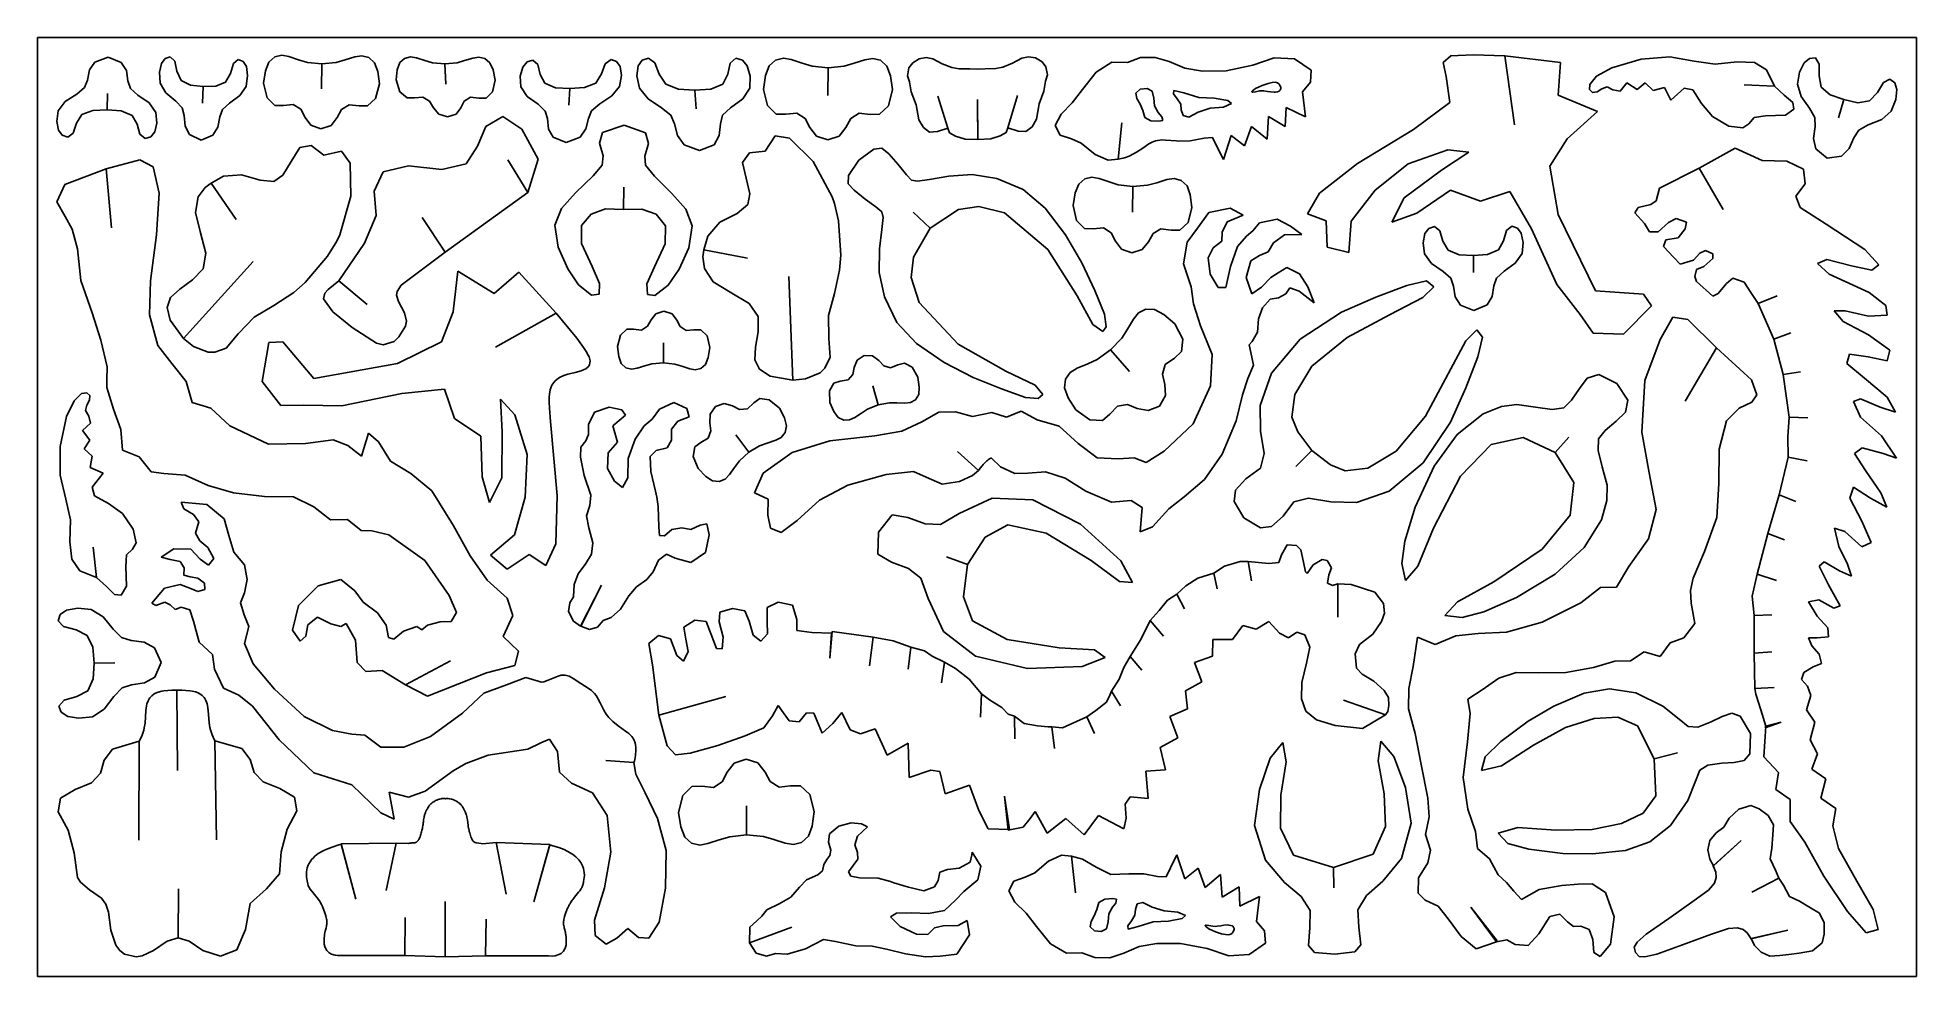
# Model space of a CAD drawing. Extents: x 0 to 96, y 0 to 48.
import ezdxf

# ---------------------------------------------------------------- set-up
doc = ezdxf.new("R2010")
doc.units = 0
doc.layers.add('1', color=7, linetype='CONTINUOUS')

msp = doc.modelspace()

# ---------------------------------------------------------------- linework, layer by layer
at = {"layer": '1', "color": 1, "linetype": 'CONTINUOUS'}
for p, q in [((96, 48), (0, 48)), ((0, 48), (0, 0)), ((96, 0), (96, 48)), ((12.481983, 47.092067), (12.12545, 47.006017)), ((12.840783, 47.029517), (12.481983, 47.092067)), ((16.56755, 47.069633), (16.207283, 47.010967)), ((16.921933, 46.979783), (16.56755, 47.069633)), ((71.820017, 46.717433), (72.204371, 47.06062)), ((72.204371, 47.06062), (73.346134, 47.113548)), ((73.346134, 47.113548), (74.9677, 47.0717)), ((75.4707, 43.5402), (74.9677, 47.0717)), ((74.9677, 47.0717), (77.821202, 46.720624)), ((74.9677, 47.0717), (75.4707, 43.5402)), ((2.648183, 46.341417), (2.54585, 45.820067)), ((2.924433, 46.747392), (2.648183, 46.341417)), ((3.6075, 47.0031), (2.924433, 46.747392)), ((4.27855, 46.72485), (3.6075, 47.0031)), ((4.536667, 46.30995), (4.27855, 46.72485)), ((4.615617, 45.785533), (4.536667, 46.30995)), ((6.332767, 46.6814), (6.232033, 46.229133)), ((6.232033, 46.229133), (6.267667, 45.673867)), ((6.517783, 46.936083), (6.332767, 46.6814)), ((6.7723, 47.018717), (6.517783, 46.936083)), ((7.005417, 46.789817), (6.7723, 47.018717)), ((7.120717, 46.27535), (7.005417, 46.789817)), ((7.338417, 45.81025), (7.120717, 46.27535)), ((9.85165, 46.170767), (9.599033, 45.72365)), ((10.006067, 46.674933), (9.85165, 46.170767)), ((10.256017, 46.885233), (10.006067, 46.674933)), ((10.5033, 46.7832), (10.256017, 46.885233)), ((10.6683, 46.515167), (10.5033, 46.7832)), ((10.734117, 46.056567), (10.6683, 46.515167)), ((11.6525, 46.295133), (11.551383, 45.665167)), ((11.824483, 46.7407), (11.6525, 46.295133)), ((12.12545, 47.006017), (11.824483, 46.7407)), ((13.333567, 46.866617), (12.840783, 47.029517)), ((13.78815, 46.728225), (13.333567, 46.866617)), ((14.5198, 46.65), (13.78815, 46.728225)), ((14.5198, 46.65), (14.5044, 45.379)), ((14.5044, 45.379), (14.5198, 46.65)), ((15.2523, 46.720117), (14.5198, 46.65)), ((15.71015, 46.853617), (15.2523, 46.720117)), ((16.207283, 47.010967), (15.71015, 46.853617)), ((17.216533, 46.711183), (16.921933, 46.979783)), ((17.377683, 46.263767), (17.216533, 46.711183)), ((17.463783, 45.6325), (17.377683, 46.263767)), ((18.380833, 46.353033), (18.327517, 45.838367)), ((18.504383, 46.71745), (18.380833, 46.353033)), ((18.747483, 46.935083), (18.504383, 46.71745)), ((19.047567, 47.006233), (18.747483, 46.935083)), ((19.357317, 46.9561), (19.047567, 47.006233)), ((19.786833, 46.824333), (19.357317, 46.9561)), ((20.182408, 46.712442), (19.786833, 46.824333)), ((20.8112, 46.6507), (20.182408, 46.712442)), ((21.433433, 46.709917), (20.8112, 46.6507)), ((20.8112, 46.6507), (20.8648, 45.6126)), ((20.8648, 45.6126), (20.8112, 46.6507)), ((21.817433, 46.820133), (21.433433, 46.709917)), ((22.233683, 46.950067), (21.817433, 46.820133)), ((22.538333, 46.998867), (22.233683, 46.950067)), ((22.845667, 46.926417), (22.538333, 46.998867)), ((23.11145, 46.707983), (22.845667, 46.926417)), ((23.272633, 46.34295), (23.11145, 46.707983)), ((23.379267, 45.8277), (23.272633, 46.34295)), ((24.791517, 46.490217), (24.664633, 46.0305)), ((25.010383, 46.754967), (24.791517, 46.490217)), ((25.304633, 46.849917), (25.010383, 46.754967)), ((25.566567, 46.630333), (25.304633, 46.849917)), ((25.686067, 46.117917), (25.566567, 46.630333)), ((25.924317, 45.65985), (25.686067, 46.117917)), ((28.819017, 46.13765), (28.51775, 45.676167)), ((29.008933, 46.652083), (28.819017, 46.13765)), ((29.3011, 46.875183), (29.008933, 46.652083)), ((29.582517, 46.783867), (29.3011, 46.875183)), ((29.76525, 46.521683), (29.582517, 46.783867)), ((29.829433, 46.063133), (29.76525, 46.521683)), ((30.626833, 46.036267), (30.69295, 46.54945)), ((30.69295, 46.54945), (30.8944, 46.8439)), ((30.8944, 46.8439), (31.208483, 46.94785)), ((31.208483, 46.94785), (31.538533, 46.700317)), ((31.538533, 46.700317), (31.757617, 46.126317)), ((31.757617, 46.126317), (32.100817, 45.61235)), ((35.00585, 45.611467), (35.267017, 46.125233)), ((35.267017, 46.125233), (35.394467, 46.6991)), ((35.394467, 46.6991), (35.6851, 46.946417)), ((35.6851, 46.946417), (36.015817, 46.842167)), ((36.015817, 46.842167), (36.2642, 46.54765)), ((36.2642, 46.54765), (36.412183, 46.034433)), ((37.37625, 46.551183), (37.189017, 46.053417)), ((37.7095, 46.848433), (37.37625, 46.551183)), ((38.106833, 46.945583), (37.7095, 46.848433)), ((38.508267, 46.877133), (38.106833, 46.945583)), ((39.0607, 46.697217), (38.508267, 46.877133)), ((39.570058, 46.544492), (39.0607, 46.697217)), ((40.388, 46.4601), (39.570058, 46.544492)), ((40.388, 46.4601), (40.3847, 45.042)), ((40.3847, 45.042), (40.388, 46.4601)), ((41.205708, 46.541142), (40.388, 46.4601)), ((41.71555, 46.691717), (41.205708, 46.541142)), ((42.268983, 46.869133), (41.71555, 46.691717)), ((42.6708, 46.935933), (42.268983, 46.869133)), ((43.067633, 46.836983), (42.6708, 46.935933)), ((43.399717, 46.5385), (43.067633, 46.836983)), ((43.5847, 46.040033), (43.399717, 46.5385)), ((44.5181, 46.4586), (44.4414, 46.0431)), ((44.7167, 46.7129), (44.5181, 46.4586)), ((45.039, 46.9185), (44.7167, 46.7129)), ((45.396, 46.9747), (45.039, 46.9185)), ((45.7447, 46.9197), (45.396, 46.9747)), ((46.2239, 46.6622), (45.7447, 46.9197)), ((46.7193, 46.4749), (46.2239, 46.6622)), ((47.0861, 46.4014), (46.7193, 46.4749)), ((47.634, 46.3998), (47.0861, 46.4014)), ((48.0218, 46.3797), (47.634, 46.3998)), ((48.4093, 46.4048), (48.0218, 46.3797)), ((48.9571, 46.4135), (48.4093, 46.4048)), ((49.3228, 46.4918), (48.9571, 46.4135)), ((49.8158, 46.6854), (49.3228, 46.4918)), ((50.2916, 46.9489), (49.8158, 46.6854)), ((50.6396, 47.0086), (50.2916, 46.9489)), ((50.9973, 46.9569), (50.6396, 47.0086)), ((51.3222, 46.7556), (50.9973, 46.9569)), ((51.5241, 46.5038), (51.3222, 46.7556)), ((51.5082, 45.7773), (51.6062, 46.0894)), ((51.6062, 46.0894), (51.5241, 46.5038)), ((54.092233, 46.236533), (53.390483, 45.3442)), ((54.8936, 46.73665), (54.092233, 46.236533)), ((55.686133, 46.7309), (54.8936, 46.73665)), ((56.347583, 46.973467), (55.686133, 46.7309)), ((57.10565, 46.988333), (56.347583, 46.973467)), ((57.82565, 46.768883), (57.10565, 46.988333)), ((58.622667, 46.433967), (57.82565, 46.768883)), ((59.516567, 46.288817), (58.622667, 46.433967)), ((60.727817, 46.30695), (59.516567, 46.288817)), ((62.0898, 46.582033), (60.727817, 46.30695)), ((63.187133, 46.965467), (62.0898, 46.582033)), ((64.228333, 46.907783), (63.187133, 46.965467)), ((65.067817, 46.336317), (64.228333, 46.907783)), ((65.034617, 45.714583), (65.067817, 46.336317)), ((71.97605, 46.011533), (71.820017, 46.717433)), ((77.821202, 46.720624), (77.688645, 45.056016)), ((79.65845, 46.017533), (80.43415, 46.458)), ((80.43415, 46.458), (81.943167, 46.897233)), ((81.943167, 46.897233), (83.399633, 47.00635)), ((83.399633, 47.00635), (84.6435, 46.793717)), ((84.6435, 46.793717), (85.719667, 46.637717)), ((85.719667, 46.637717), (86.83755, 46.75505)), ((86.83755, 46.75505), (87.722283, 46.717617)), ((87.722283, 46.717617), (88.3444, 46.344725)), ((88.3444, 46.344725), (88.7568, 45.5218)), ((90.031167, 46.23065), (89.920817, 45.608983)), ((90.264083, 46.702), (90.031167, 46.23065)), ((90.536683, 46.9328), (90.264083, 46.702)), ((90.839433, 46.955467), (90.536683, 46.9328)), ((91.0348, 46.640483), (90.839433, 46.955467)), ((91.023233, 46.0423), (91.0348, 46.640483)), ((2.4038, 45.441683), (2.006967, 45.112383)), ((2.54585, 45.820067), (2.4038, 45.441683)), ((3.5475, 44.3043), (3.5658, 45.1353)), ((3.5658, 45.1353), (3.5475, 44.3043)), ((4.740717, 45.40275), (4.615617, 45.785533)), ((5.1226, 45.060367), (4.740717, 45.40275)), ((6.267667, 45.673867), (6.558817, 45.178333)), ((6.558817, 45.178333), (7.055817, 44.756433)), ((7.817075, 45.563425), (7.338417, 45.81025)), ((8.4584, 45.4993), (7.817075, 45.563425)), ((8.4584, 45.4993), (8.4261, 44.6541)), ((8.4261, 44.6541), (8.4584, 45.4993)), ((9.102875, 45.514108), (8.4584, 45.4993)), ((9.599033, 45.72365), (9.102875, 45.514108)), ((10.327917, 45.034033), (10.656167, 45.5057)), ((10.656167, 45.5057), (10.734117, 46.056567)), ((11.551383, 45.665167), (11.727617, 44.9232)), ((17.270033, 44.89275), (17.463783, 45.6325)), ((18.327517, 45.838367), (18.516917, 45.23295)), ((18.516917, 45.23295), (18.8797, 44.916433)), ((22.922067, 44.908033), (23.25235, 45.223067)), ((23.25235, 45.223067), (23.379267, 45.8277)), ((24.664633, 46.0305), (24.6916, 45.473417)), ((24.6916, 45.473417), (25.0135, 44.9882)), ((26.467783, 45.433225), (25.924317, 45.65985)), ((27.2025, 45.3982), (26.467783, 45.433225)), ((27.2025, 45.3982), (27.1443, 44.5461)), ((27.1443, 44.5461), (27.2025, 45.3982)), ((27.942958, 45.442467), (27.2025, 45.3982)), ((28.51775, 45.676167), (27.942958, 45.442467)), ((29.337533, 45.015417), (29.726167, 45.505217)), ((29.726167, 45.505217), (29.829433, 46.063133)), ((30.749533, 45.4131), (30.626833, 46.036267)), ((31.191, 44.868017), (30.749533, 45.4131)), ((32.100817, 45.61235), (32.747642, 45.354942)), ((32.747642, 45.354942), (33.5774, 45.3103)), ((33.5774, 45.3103), (34.400017, 45.354392)), ((33.5774, 45.3103), (33.6535, 44.3579)), ((33.6535, 44.3579), (33.5774, 45.3103)), ((34.400017, 45.354392), (35.00585, 45.611467)), ((36.389, 45.4112), (36.0345, 44.866433)), ((36.412183, 46.034433), (36.389, 45.4112)), ((37.189017, 46.053417), (37.082933, 45.35015)), ((37.082933, 45.35015), (37.287917, 44.523017)), ((43.479333, 44.51005), (43.687783, 45.336217)), ((43.687783, 45.336217), (43.5847, 46.040033)), ((44.4414, 46.0431), (44.5433, 45.7323)), ((44.5433, 45.7323), (44.639, 45.2214)), ((44.639, 45.2214), (44.8934, 44.5687)), ((51.1733, 44.6093), (51.4192, 45.2652)), ((51.4192, 45.2652), (51.5082, 45.7773)), ((53.390483, 45.3442), (52.868233, 44.66445)), ((64.631983, 45.227433), (65.034617, 45.714583)), ((64.790867, 43.94785), (64.631983, 45.227433)), ((72.1546, 44.674783), (71.97605, 46.011533)), ((79.293217, 45.338517), (79.307867, 45.606017)), ((79.4521, 45.197817), (79.293217, 45.338517)), ((79.307867, 45.606017), (79.65845, 46.017533)), ((79.68975, 45.233117), (79.4521, 45.197817)), ((79.9193, 45.3784), (79.68975, 45.233117)), ((80.1928, 45.476217), (79.9193, 45.3784)), ((80.486383, 45.3271), (80.1928, 45.476217)), ((80.863083, 45.2601), (80.486383, 45.3271)), ((81.199733, 45.686883), (80.863083, 45.2601)), ((81.725767, 45.349767), (81.199733, 45.686883)), ((82.14185, 45.678983), (81.725767, 45.349767)), ((82.546133, 45.291333), (82.14185, 45.678983)), ((83.121433, 45.44905), (82.546133, 45.291333)), ((83.450817, 44.803967), (83.121433, 45.44905)), ((84.129367, 45.4114), (83.450817, 44.803967)), ((84.571417, 45.323783), (84.129367, 45.4114)), ((85.023383, 44.631483), (84.571417, 45.323783)), ((87.1966, 45.5827), (88.7568, 45.5218)), ((88.7568, 45.5218), (87.1966, 45.5827)), ((88.7568, 45.5218), (89.242442, 45.05315)), ((89.920817, 45.608983), (90.108317, 44.9844)), ((91.137867, 45.470933), (91.023233, 46.0423)), ((91.598983, 45.069717), (91.137867, 45.470933)), ((94.005417, 45.190983), (93.606433, 44.766267)), ((94.311467, 45.705117), (94.005417, 45.190983)), ((94.643583, 45.86965), (94.311467, 45.705117)), ((94.888767, 45.6906), (94.643583, 45.86965)), ((94.998417, 45.35065), (94.888767, 45.6906)), ((94.94745, 44.827367), (94.998417, 45.35065)), ((1.0541, 44.257017), (0.977533, 43.714283)), ((1.4163, 44.726617), (1.0541, 44.257017)), ((2.006967, 45.112383), (1.4163, 44.726617)), ((2.258267, 44.06255), (2.816575, 44.277783)), ((2.816575, 44.277783), (3.5475, 44.3043)), ((3.5475, 44.3043), (4.276583, 44.253483)), ((4.276583, 44.253483), (4.824983, 44.019767)), ((5.69575, 44.6552), (5.1226, 45.060367)), ((6.03685, 44.173867), (5.69575, 44.6552)), ((6.089233, 43.629033), (6.03685, 44.173867)), ((7.055817, 44.756433), (7.3857, 44.401733)), ((7.3857, 44.401733), (7.488533, 44.010183)), ((9.311483, 43.9404), (9.443967, 44.322883)), ((9.443967, 44.322883), (9.8, 44.651367)), ((9.8, 44.651367), (10.327917, 45.034033)), ((11.727617, 44.9232), (12.128533, 44.534467)), ((12.128533, 44.534467), (12.562117, 44.526267)), ((12.562117, 44.526267), (13.0668, 44.577617)), ((13.0668, 44.577617), (13.4488, 44.33125)), ((13.4488, 44.33125), (13.66535, 43.915483)), ((15.30815, 43.9063), (15.53475, 44.3196)), ((15.53475, 44.3196), (15.922733, 44.561733)), ((15.922733, 44.561733), (16.425633, 44.504867)), ((16.425633, 44.504867), (16.859683, 44.508383)), ((16.859683, 44.508383), (17.270033, 44.89275)), ((18.8797, 44.916433), (19.2505, 44.910867)), ((19.2505, 44.910867), (19.678917, 44.95415)), ((19.678917, 44.95415), (20.0181, 44.754083)), ((20.0181, 44.754083), (20.224767, 44.415233)), ((20.224767, 44.415233), (20.503358, 44.090642)), ((21.383575, 44.088875), (21.628583, 44.41215)), ((21.628583, 44.41215), (21.800383, 44.750317)), ((21.800383, 44.750317), (22.119083, 44.949083)), ((22.119083, 44.949083), (22.551683, 44.903867)), ((22.551683, 44.903867), (22.922067, 44.908033)), ((25.0135, 44.9882), (25.573667, 44.586433)), ((25.573667, 44.586433), (25.943633, 44.244567)), ((25.943633, 44.244567), (26.051817, 43.855133)), ((28.143067, 43.868383), (28.30475, 44.259433)), ((28.30475, 44.259433), (28.721717, 44.60625)), ((28.721717, 44.60625), (29.337533, 45.015417)), ((31.8858, 44.414583), (31.191, 44.868017)), ((32.357217, 44.029567), (31.8858, 44.414583)), ((35.412083, 44.41345), (35.002133, 44.028717)), ((36.0345, 44.866433), (35.412083, 44.41345)), ((37.287917, 44.523017), (37.739967, 44.09085)), ((43.025317, 44.079667), (43.479333, 44.51005)), ((44.8934, 44.5687), (45.0289, 43.7955)), ((46.5062, 43.3714), (45.9936, 45.0066)), ((45.9936, 45.0066), (46.5062, 43.3714)), ((48.0334, 44.5839), (48.0318, 44.8283)), ((48.0318, 44.8283), (48.0449, 42.788)), ((48.0449, 42.788), (48.0334, 44.5839)), ((49.576, 43.3911), (50.0673, 45.0329)), ((50.0673, 45.0329), (49.576, 43.3911)), ((51.0477, 43.8343), (51.1733, 44.6093)), ((52.868233, 44.66445), (52.2971, 44.089167)), ((63.75305, 43.446833), (63.790667, 44.425867)), ((63.790667, 44.425867), (64.790867, 43.94785)), ((70.310567, 43.29845), (72.1546, 44.674783)), ((77.688645, 45.056016), (79.7045, 44.227967)), ((79.7045, 44.227967), (78.157367, 42.814417)), ((85.57995, 43.959433), (85.023383, 44.631483)), ((89.242442, 45.05315), (89.681, 44.67695)), ((89.7351, 44.34), (89.304817, 44.029667)), ((89.681, 44.67695), (89.7351, 44.34)), ((90.108317, 44.9844), (90.542583, 44.385417)), ((90.542583, 44.385417), (90.810667, 43.905517)), ((92.2887, 44.8264), (91.598983, 45.069717)), ((92.2887, 44.8264), (92.0253, 43.9034)), ((92.0253, 43.9034), (92.2887, 44.8264)), ((93.003092, 44.668917), (92.2887, 44.8264)), ((93.606433, 44.766267), (93.003092, 44.668917)), ((94.22415, 43.809567), (94.7131, 44.241117)), ((94.7131, 44.241117), (94.94745, 44.827367)), ((0.977533, 43.714283), (1.062217, 43.264883)), ((1.062217, 43.264883), (1.255167, 43.004683)), ((1.816967, 43.1204), (1.98125, 43.6186)), ((1.98125, 43.6186), (2.258267, 44.06255)), ((4.824983, 44.019767), (5.08195, 43.56685)), ((5.08195, 43.56685), (5.2239, 43.063517)), ((5.98465, 43.182817), (6.089233, 43.629033)), ((7.488533, 44.010183), (7.5479, 43.475283)), ((7.5479, 43.475283), (7.767383, 43.048842)), ((8.959992, 43.003142), (9.211267, 43.4116)), ((9.211267, 43.4116), (9.311483, 43.9404)), ((13.66535, 43.915483), (13.966983, 43.51715)), ((13.966983, 43.51715), (14.4799, 43.34)), ((14.4799, 43.34), (14.99705, 43.511425)), ((14.99705, 43.511425), (15.30815, 43.9063)), ((20.503358, 44.090642), (20.9507, 43.9474)), ((20.9507, 43.9474), (21.383575, 44.088875)), ((22.911583, 43.45115), (22.4832, 42.449267)), ((23.765333, 43.968517), (22.911583, 43.45115)), ((24.745933, 43.316067), (23.765333, 43.968517)), ((25.579858, 41.789017), (24.745933, 43.316067)), ((26.051817, 43.855133), (26.106717, 43.319567)), ((26.106717, 43.319567), (26.347942, 42.900483)), ((27.716167, 42.909167), (28.014817, 43.3317)), ((28.014817, 43.3317), (28.143067, 43.868383)), ((29.9664, 43.5265), (28.865017, 43.142383)), ((31.063867, 43.131592), (29.9664, 43.5265)), ((32.543267, 43.593367), (32.357217, 44.029567)), ((32.693733, 42.99405), (32.543267, 43.593367)), ((34.88575, 43.592583), (34.831033, 42.99335)), ((35.002133, 44.028717), (34.88575, 43.592583)), ((37.739967, 44.09085), (38.224367, 44.083317)), ((38.224367, 44.083317), (38.7875, 44.142483)), ((38.7875, 44.142483), (39.217083, 43.86905)), ((39.217083, 43.86905), (39.46355, 43.406233)), ((39.46355, 43.406233), (39.804933, 42.963067)), ((40.955783, 42.960567), (41.298833, 43.4022)), ((41.298833, 43.4022), (41.54725, 43.864233)), ((41.54725, 43.864233), (41.9781, 44.135733)), ((41.9781, 44.135733), (42.540683, 44.073967)), ((42.540683, 44.073967), (43.025317, 44.079667)), ((45.0289, 43.7955), (45.2625, 43.3944)), ((45.2625, 43.3944), (45.5813, 43.1668)), ((45.9822, 43.193), (46.5062, 43.3714)), ((46.5062, 43.3714), (46.6033, 43.1254)), ((49.4821, 43.144), (49.576, 43.3911)), ((49.576, 43.3911), (50.1023, 43.2196)), ((50.1023, 43.2196), (50.5034, 43.1985)), ((50.5034, 43.1985), (50.8192, 43.4302)), ((50.8192, 43.4302), (51.0477, 43.8343)), ((52.2971, 44.089167), (51.992383, 43.503917)), ((51.992383, 43.503917), (52.256, 43.0116)), ((55.2131, 41.7806), (55.4036, 43.6448)), ((55.4036, 43.6448), (55.2131, 41.7806)), ((61.67395, 42.456867), (62.0297, 43.453383)), ((62.0297, 43.453383), (62.820233, 42.80475)), ((62.820233, 42.80475), (62.8863, 43.966867)), ((62.8863, 43.966867), (63.75305, 43.446833)), ((67.4447, 41.55905), (70.310567, 43.29845)), ((86.414033, 43.476017), (85.57995, 43.959433)), ((87.132933, 43.381217), (86.414033, 43.476017)), ((87.43665, 43.589917), (87.132933, 43.381217)), ((87.70195, 43.917267), (87.43665, 43.589917)), ((88.28915, 43.995983), (87.70195, 43.917267)), ((89.304817, 44.029667), (88.28915, 43.995983)), ((90.81845, 43.44615), (90.7398, 42.840533)), ((90.810667, 43.905517), (90.81845, 43.44615)), ((92.809017, 42.878017), (93.058167, 43.264)), ((93.058167, 43.264), (93.539083, 43.530117)), ((93.539083, 43.530117), (94.22415, 43.809567)), ((1.255167, 43.004683), (1.537967, 42.909117)), ((1.537967, 42.909117), (1.816967, 43.1204)), ((5.2239, 43.063517), (5.493333, 42.843167)), ((5.493333, 42.843167), (5.780167, 42.92925)), ((5.780167, 42.92925), (5.98465, 43.182817)), ((7.767383, 43.048842), (8.3532, 42.7544)), ((8.3532, 42.7544), (8.959992, 43.003142)), ((12.959283, 41.6699), (13.392717, 42.376217)), ((13.392717, 42.376217), (13.984417, 42.479767)), ((13.984417, 42.479767), (14.61915, 41.990667)), ((22.4832, 42.449267), (21.907067, 41.54665)), ((26.347942, 42.900483), (27.0132, 42.6311)), ((27.0132, 42.6311), (27.716167, 42.909167)), ((28.865017, 43.142383), (28.7042, 42.599683)), ((28.7042, 42.599683), (28.891117, 41.954633)), ((31.026067, 41.94415), (31.219333, 42.587333)), ((31.219333, 42.587333), (31.063867, 43.131592)), ((33.033625, 42.5236), (32.693733, 42.99405)), ((33.8244, 42.2173), (33.033625, 42.5236)), ((34.566125, 42.523083), (33.8244, 42.2173)), ((34.831033, 42.99335), (34.566125, 42.523083)), ((37.170617, 42.199317), (37.691817, 42.977483)), ((37.691817, 42.977483), (38.423975, 42.853534)), ((38.423975, 42.853534), (39.62389, 41.662764)), ((39.804933, 42.963067), (40.3797, 42.7673)), ((40.3797, 42.7673), (40.955783, 42.960567)), ((42.73015, 42.299067), (41.9578, 41.7399)), ((43.144667, 42.336917), (42.73015, 42.299067)), ((43.4915, 42.0503), (43.144667, 42.336917)), ((45.5813, 43.1668), (45.9822, 43.193)), ((46.6033, 43.1254), (46.8968, 42.9653)), ((46.8968, 42.9653), (47.3897, 42.8106)), ((47.3897, 42.8106), (48.0449, 42.788)), ((48.0449, 42.788), (48.6999, 42.8189)), ((48.6999, 42.8189), (49.1906, 42.9802)), ((49.1906, 42.9802), (49.4821, 43.144)), ((52.256, 43.0116), (52.829483, 42.825667)), ((52.829483, 42.825667), (53.32705, 42.607183)), ((53.32705, 42.607183), (54.031689, 42.018682)), ((56.148051, 42.145045), (56.466532, 42.350673)), ((56.466532, 42.350673), (56.783091, 42.560927)), ((56.783091, 42.560927), (56.947921, 42.650235)), ((56.947921, 42.650235), (57.122997, 42.718386)), ((57.122997, 42.718386), (57.215755, 42.74204)), ((57.215755, 42.74204), (57.444451, 42.766184)), ((57.444451, 42.766184), (57.636299, 42.762462)), ((57.636299, 42.762462), (58.1901, 42.7143)), ((58.1901, 42.7143), (58.2946, 42.7062)), ((58.2946, 42.7062), (58.893088, 42.719315)), ((58.893088, 42.719315), (59.602894, 42.861564)), ((59.602894, 42.861564), (60.033867, 42.887117)), ((60.033867, 42.887117), (60.25645, 42.422983)), ((60.25645, 42.422983), (60.594767, 41.7628)), ((60.594767, 41.7628), (60.984267, 42.997217)), ((60.984267, 42.997217), (61.67395, 42.456867)), ((72.049183, 42.258083), (70.037067, 41.550033)), ((73.122, 42.135967), (72.049183, 42.258083)), ((78.157367, 42.814417), (77.271417, 41.418983)), ((86.7404, 42.3454), (84.9059, 41.3158)), ((88.123783, 41.721275), (86.7404, 42.3454)), ((90.7398, 42.840533), (90.866717, 42.311275)), ((90.866717, 42.311275), (91.4332, 41.8289)), ((92.168975, 41.9396), (92.556033, 42.322133)), ((92.556033, 42.322133), (92.809017, 42.878017)), ((1.395342, 40.485092), (3.5069, 41.2903)), ((3.5069, 41.2903), (5.226267, 41.744292)), ((3.5069, 41.2903), (3.77, 38.2749)), ((3.77, 38.2749), (3.5069, 41.2903)), ((5.226267, 41.744292), (5.9131, 41.393033)), ((5.9131, 41.393033), (6.2151, 40.039567)), ((12.533483, 40.959583), (12.959283, 41.6699)), ((14.61915, 41.990667), (15.535517, 42.183983)), ((15.535517, 42.183983), (15.973234, 41.584051)), ((15.973234, 41.584051), (16.001107, 39.893809)), ((18.946233, 41.448233), (17.659283, 41.137867)), ((20.650667, 41.2579), (18.946233, 41.448233)), ((21.907067, 41.54665), (20.650667, 41.2579)), ((25.05, 40.0871), (24.0233, 41.7422)), ((24.0233, 41.7422), (25.05, 40.0871)), ((25.05, 40.0871), (25.579858, 41.789017)), ((28.843883, 41.48095), (28.382467, 40.936433)), ((28.891117, 41.954633), (28.843883, 41.48095)), ((31.0687, 41.4701), (31.026067, 41.94415)), ((31.524733, 40.921017), (31.0687, 41.4701)), ((36.023333, 41.61925), (36.3747, 42.106467)), ((36.206083, 40.8109), (36.023333, 41.61925)), ((36.3747, 42.106467), (37.170617, 42.199317)), ((39.62389, 41.662764), (40.606, 39.852)), ((41.9578, 41.7399), (41.439167, 40.939767)), ((43.9755, 41.518217), (43.4915, 42.0503)), ((44.390433, 40.984967), (43.9755, 41.518217)), ((54.031689, 42.018682), (54.695504, 41.723241)), ((54.695504, 41.723241), (55.2131, 41.7806)), ((55.2131, 41.7806), (55.461422, 41.835726)), ((55.461422, 41.835726), (55.582204, 41.870863)), ((55.582204, 41.870863), (55.770923, 41.943216)), ((55.770923, 41.943216), (55.99208, 42.054497)), ((55.99208, 42.054497), (56.148051, 42.145045)), ((65.496133, 40.048667), (67.4447, 41.55905)), ((70.037067, 41.550033), (68.34255, 40.191967)), ((71.725483, 41.216083), (73.122, 42.135967)), ((77.271417, 41.418983), (77.7006, 38.947183)), ((84.9059, 41.3158), (82.8767, 40.3047)), ((84.9059, 41.3158), (86.1236, 39.2085)), ((86.1236, 39.2085), (84.9059, 41.3158)), ((89.385083, 41.687967), (88.123783, 41.721275)), ((90.236833, 41.274817), (89.385083, 41.687967)), ((91.4332, 41.8289), (92.168975, 41.9396)), ((0.98375, 39.5942), (1.395342, 40.485092)), ((8.208632, 39.849213), (8.570045, 40.32866)), ((8.570045, 40.32866), (8.8617, 40.5555)), ((8.8617, 40.5555), (9.491343, 40.918525)), ((8.8617, 40.5555), (10.1431, 38.6927)), ((10.1431, 38.6927), (8.8617, 40.5555)), ((9.491343, 40.918525), (10.426118, 40.988989)), ((10.426118, 40.988989), (11.36635, 40.706217)), ((11.36635, 40.706217), (12.076817, 40.640333)), ((12.076817, 40.640333), (12.533483, 40.959583)), ((17.659283, 41.137867), (17.1928, 40.145233)), ((28.382467, 40.936433), (27.4931, 40.058533)), ((29.9451, 39.205), (29.9508, 40.3503)), ((29.9508, 40.3503), (29.9451, 39.205)), ((32.405433, 40.0344), (31.524733, 40.921017)), ((36.397033, 40.005083), (36.206083, 40.8109)), ((41.439167, 40.939767), (41.422683, 40.523867)), ((41.422683, 40.523867), (41.726767, 40.1923)), ((44.656867, 40.701317), (44.390433, 40.984967)), ((44.961117, 40.65095), (44.656867, 40.701317)), ((45.56805, 40.74125), (44.961117, 40.65095)), ((46.554867, 40.921983), (45.56805, 40.74125)), ((47.760233, 40.998267), (46.554867, 40.921983)), ((49.007733, 40.793517), (47.760233, 40.998267)), ((50.359467, 40.230683), (49.007733, 40.793517)), ((53.1973, 40.51085), (53.018217, 40.055317)), ((53.508, 40.779783), (53.1973, 40.51085)), ((53.874717, 40.863733), (53.508, 40.779783)), ((54.243017, 40.795183), (53.874717, 40.863733)), ((54.7486, 40.6218), (54.243017, 40.795183)), ((55.214892, 40.474183), (54.7486, 40.6218)), ((55.966, 40.3851), (55.214892, 40.474183)), ((55.966, 40.3851), (55.9433, 39.0801)), ((55.9433, 39.0801), (55.966, 40.3851)), ((56.719183, 40.448275), (55.966, 40.3851)), ((57.190133, 40.579817), (56.719183, 40.448275)), ((57.70155, 40.73545), (57.190133, 40.579817)), ((58.072083, 40.791317), (57.70155, 40.73545)), ((58.435617, 40.6947), (58.072083, 40.791317)), ((58.736833, 40.415383), (58.435617, 40.6947)), ((58.900117, 39.954117), (58.736833, 40.415383)), ((69.831383, 39.807967), (71.725483, 41.216083)), ((89.845983, 39.898917), (90.31255, 40.526767)), ((90.31255, 40.526767), (90.236833, 41.274817)), ((1.412367, 38.85175), (0.98375, 39.5942)), ((6.2151, 40.039567), (6.078767, 37.92085)), ((8.06065, 39.056083), (8.208632, 39.849213)), ((16.001107, 39.893809), (15.4402, 37.9117)), ((17.1928, 40.145233), (17.299383, 38.895767)), ((20.8237, 37.0342), (25.05, 40.0871)), ((27.4931, 40.058533), (26.772917, 39.2576)), ((33.11775, 39.226533), (32.405433, 40.0344)), ((35.738217, 39.008967), (36.292883, 39.457717)), ((36.292883, 39.457717), (36.397033, 40.005083)), ((40.606, 39.852), (40.718415, 39.512826)), ((40.718415, 39.512826), (40.924039, 38.633024)), ((41.726767, 40.1923), (42.283083, 39.736317)), ((42.283083, 39.736317), (42.837, 39.34935)), ((47.062858, 39.202733), (48.093433, 39.368017)), ((48.093433, 39.368017), (49.397167, 39.0387)), ((51.477117, 39.2711), (50.359467, 40.230683)), ((53.018217, 40.055317), (52.91095, 39.409567)), ((52.91095, 39.409567), (53.087867, 38.6455)), ((58.985167, 39.30485), (58.900117, 39.954117)), ((64.892983, 38.989467), (65.496133, 40.048667)), ((68.34255, 40.191967), (67.113317, 38.612717)), ((69.1901, 38.5627), (69.831383, 39.807967)), ((72.19025, 40.203467), (70.473033, 39.03035)), ((73.718783, 39.642633), (72.19025, 40.203467)), ((75.227467, 40.131617), (73.718783, 39.642633)), ((76.335667, 38.222967), (75.227467, 40.131617)), ((82.4327, 39.4653), (81.7772, 39.3096)), ((82.6985, 39.6582), (82.4327, 39.4653)), ((82.8767, 40.3047), (82.6985, 39.6582)), ((90.05805, 39.317133), (89.845983, 39.898917)), ((1.767933, 38.2121), (1.412367, 38.85175)), ((8.305883, 38.078017), (8.06065, 39.056083)), ((17.299383, 38.895767), (16.712158, 37.492858)), ((20.8237, 37.0342), (19.6516, 38.794)), ((19.6516, 38.794), (20.8237, 37.0342)), ((26.772917, 39.2576), (26.43525, 38.409083)), ((26.43525, 38.409083), (26.595533, 37.2762)), ((27.795283, 38.393717), (28.28205, 38.978933)), ((28.28205, 38.978933), (29.024142, 39.236383)), ((29.024142, 39.236383), (29.9451, 39.205)), ((29.9451, 39.205), (30.866483, 39.227333)), ((30.866483, 39.227333), (31.606017, 38.962617)), ((31.606017, 38.962617), (32.087067, 38.37275)), ((33.447133, 38.374733), (33.11775, 39.226533)), ((34.247487, 37.852028), (34.867546, 38.555123)), ((34.867546, 38.555123), (35.738217, 39.008967)), ((40.924039, 38.633024), (41.045225, 36.876948)), ((42.837, 39.34935), (43.134017, 39.097933)), ((43.134017, 39.097933), (43.2, 38.796667)), ((43.2, 38.796667), (43.14105, 38.185883)), ((45.6066, 38.2577), (44.7419, 39.0809)), ((44.7419, 39.0809), (45.6093, 38.2631)), ((45.6093, 38.2631), (47.062858, 39.202733)), ((49.397167, 39.0387), (51.616667, 37.1564)), ((52.5295, 37.913917), (51.477117, 39.2711)), ((53.087867, 38.6455), (53.497583, 38.241367)), ((58.358467, 38.15765), (58.782, 38.547517)), ((58.782, 38.547517), (58.985167, 39.30485)), ((59.845217, 39.062433), (59.265883, 38.252233)), ((60.9317, 39.281017), (59.845217, 39.062433)), ((60.522667, 38.045017), (60.782733, 38.572917)), ((60.782733, 38.572917), (61.60695, 38.914217)), ((61.60695, 38.914217), (60.9317, 39.281017)), ((62.434183, 38.52185), (62.090583, 38.11705)), ((63.3442, 38.709167), (62.434183, 38.52185)), ((64.018667, 38.36), (63.3442, 38.709167)), ((65.846167, 38.631267), (64.892983, 38.989467)), ((65.89655, 37.277783), (65.846167, 38.631267)), ((67.113317, 38.612717), (66.990833, 37.00335)), ((70.473033, 39.03035), (69.1901, 38.5627)), ((77.7006, 38.947183), (79.609333, 35.058633)), ((81.7772, 39.3096), (81.6051, 39.0379)), ((81.6051, 39.0379), (82.1042, 38.4925)), ((82.1042, 38.4925), (82.3647, 38.0747)), ((82.8046, 38.0674), (83.3292, 38.55)), ((83.3292, 38.55), (83.7177, 38.7488)), ((83.7177, 38.7488), (84.2588, 38.5659)), ((84.2588, 38.5659), (84.1805, 38.2155)), ((91.380767, 38.454267), (90.05805, 39.317133)), ((93.371633, 37.169667), (91.380767, 38.454267)), ((2.04075, 37.207033), (1.767933, 38.2121)), ((6.078767, 37.92085), (5.771917, 35.556583)), ((8.6047, 36.976183), (8.305883, 38.078017)), ((15.283886, 37.590381), (14.816926, 36.816886)), ((15.4402, 37.9117), (15.283886, 37.590381)), ((16.712158, 37.492858), (15.3964, 35.566)), ((27.799933, 37.479133), (27.795283, 38.393717)), ((28.335083, 36.300467), (27.799933, 37.479133)), ((32.073517, 37.458183), (31.52685, 36.284783)), ((32.087067, 38.37275), (32.073517, 37.458183)), ((33.2758, 37.2435), (33.447133, 38.374733)), ((34.05, 37.1526), (34.247487, 37.852028)), ((43.14105, 38.185883), (43.011417, 37.191067)), ((44.754533, 36.772325), (45.6066, 38.2577)), ((53.358917, 36.47915), (52.5295, 37.913917)), ((53.497583, 38.241367), (53.943017, 38.2278)), ((53.943017, 38.2278), (54.461833, 38.274417)), ((54.461833, 38.274417), (54.85315, 38.016767)), ((54.85315, 38.016767), (55.07335, 37.5872)), ((55.07335, 37.5872), (55.381158, 37.174633)), ((56.439492, 37.156458), (56.761233, 37.558117)), ((56.761233, 37.558117), (56.996133, 37.979783)), ((56.996133, 37.979783), (57.396017, 38.223867)), ((57.396017, 38.223867), (57.9126, 38.1592)), ((57.9126, 38.1592), (58.358467, 38.15765)), ((58.735567, 37.534183), (58.551267, 36.43925)), ((59.265883, 38.252233), (58.735567, 37.534183)), ((60.072817, 37.252333), (60.5157, 37.5836)), ((60.5157, 37.5836), (60.522667, 38.045017)), ((61.769917, 37.848133), (61.304983, 37.3198)), ((62.090583, 38.11705), (61.769917, 37.848133)), ((62.885417, 37.045033), (63.145683, 37.50745)), ((63.145683, 37.50745), (63.71, 37.918783)), ((63.71, 37.918783), (64.600767, 37.926)), ((64.600767, 37.926), (64.018667, 38.36)), ((70.889717, 37.977483), (70.799767, 37.510383)), ((70.799767, 37.510383), (70.869817, 36.943733)), ((71.085833, 38.245983), (70.889717, 37.977483)), ((71.3698, 38.3418), (71.085833, 38.245983)), ((71.646283, 38.117783), (71.3698, 38.3418)), ((71.804467, 37.596383), (71.646283, 38.117783)), ((72.076017, 37.129983), (71.804467, 37.596383)), ((74.905533, 37.60805), (74.64295, 37.139633)), ((75.0536, 38.130667), (74.905533, 37.60805)), ((75.3255, 38.3566), (75.0536, 38.130667)), ((75.611217, 38.263067), (75.3255, 38.3566)), ((75.812567, 37.996), (75.611217, 38.263067)), ((75.911933, 37.529633), (75.812567, 37.996)), ((75.852983, 36.9626), (75.911933, 37.529633)), ((77.627, 35.379083), (76.335667, 38.222967)), ((82.3647, 38.0747), (82.8046, 38.0674)), ((83.188, 37.6555), (83.0739, 37.3172)), ((83.8289, 37.7688), (83.188, 37.6555)), ((84.1805, 38.2155), (83.8289, 37.7688)), ((2.2112, 35.5795), (2.04075, 37.207033)), ((7.4612, 32.6154), (11.019, 36.5525)), ((11.019, 36.5525), (7.4612, 32.6154)), ((8.46195, 36.182467), (8.6047, 36.976183)), ((14.816926, 36.816886), (13.677818, 35.474893)), ((18.5848, 35.337), (20.8237, 37.0342)), ((26.595533, 37.2762), (27.086917, 36.182383)), ((32.77375, 36.15455), (33.2758, 37.2435)), ((33.999673, 36.786525), (34.05, 37.1526)), ((34.075588, 36.190945), (33.999673, 36.786525)), ((34.05, 37.1526), (36.268, 36.7134)), ((36.268, 36.7134), (34.05, 37.1526)), ((41.045225, 36.876948), (40.975988, 36.110249)), ((43.011417, 37.191067), (42.9973, 35.983333)), ((44.642583, 35.734633), (44.754533, 36.772325)), ((51.616667, 37.1564), (53.12235, 34.788817)), ((55.381158, 37.174633), (55.9072, 36.9865)), ((55.9072, 36.9865), (56.439492, 37.156458)), ((59.8178, 36.732283), (60.072817, 37.252333)), ((59.9057, 35.90575), (59.8178, 36.732283)), ((61.304983, 37.3198), (60.950517, 36.297267)), ((61.747767, 35.726567), (61.985467, 36.5856)), ((61.985467, 36.5856), (62.44005, 36.8538)), ((62.44005, 36.8538), (62.885417, 37.045033)), ((66.990833, 37.00335), (65.89655, 37.277783)), ((70.869817, 36.943733), (71.226267, 36.44945)), ((72.631767, 36.898075), (72.076017, 37.129983)), ((73.3622, 36.8605), (72.631767, 36.898075)), ((74.091892, 36.903608), (73.3622, 36.8605)), ((73.3622, 36.8605), (73.3708, 35.9942)), ((73.3708, 35.9942), (73.3622, 36.8605)), ((74.64295, 37.139633), (74.091892, 36.903608)), ((75.5061, 36.465617), (75.852983, 36.9626)), ((83.0739, 37.3172), (83.6086, 36.7595)), ((83.6086, 36.7595), (83.9342, 36.4141)), ((83.9342, 36.4141), (84.6038, 36.6121)), ((84.6038, 36.6121), (84.9268, 36.9742)), ((84.9268, 36.9742), (85.2149, 37.1125)), ((85.5982, 36.7004), (85.1382, 36.2902)), ((85.2149, 37.1125), (85.5972, 36.9362)), ((85.5972, 36.9362), (85.5982, 36.7004)), ((90.9475, 36.4568), (91.42755, 36.648033)), ((91.42755, 36.648033), (92.675233, 36.336817)), ((94.079317, 36.3889), (93.371633, 37.169667)), ((2.79085, 33.923333), (2.2112, 35.5795)), ((5.771917, 35.556583), (5.713417, 33.831983)), ((7.2642, 35.144717), (7.916483, 35.609817)), ((7.916483, 35.609817), (8.46195, 36.182467)), ((15.3964, 35.566), (14.850016, 35.127879)), ((15.3964, 35.566), (16.8417, 34.3497)), ((16.8417, 34.3497), (15.3964, 35.566)), ((21.23715, 33.9795), (21.46555, 36.062617)), ((21.46555, 36.062617), (23.323595, 34.923506)), ((23.323595, 34.923506), (24.589413, 36.01269)), ((24.589413, 36.01269), (26.5017, 33.9069)), ((27.086917, 36.182383), (27.63485, 35.36425)), ((28.715333, 35.428333), (28.335083, 36.300467)), ((31.52685, 36.284783), (31.138033, 35.416467)), ((32.217817, 35.34185), (32.77375, 36.15455)), ((34.523283, 35.519717), (34.075588, 36.190945)), ((38.5902, 30.4898), (38.3892, 35.7923)), ((38.3892, 35.7923), (38.5902, 30.4898)), ((40.975988, 36.110249), (40.713267, 34.912533)), ((42.9973, 35.983333), (43.266033, 34.748)), ((45.0386, 34.449533), (44.642583, 35.734633)), ((54.015817, 35.06375), (53.358917, 36.47915)), ((58.551267, 36.43925), (58.93885, 35.248067)), ((60.31825, 35.21665), (59.9057, 35.90575)), ((60.950517, 36.297267), (60.7097, 35.22055)), ((62.04775, 34.8993), (61.747767, 35.726567)), ((63.014983, 35.735867), (62.541317, 35.24395)), ((63.394383, 35.977517), (63.014983, 35.735867)), ((63.838833, 36.251833), (63.394383, 35.977517)), ((64.482217, 35.916517), (63.838833, 36.251833)), ((64.906967, 35.255933), (64.482217, 35.916517)), ((69.96815, 35.326833), (70.968683, 35.557633)), ((70.968683, 35.557633), (71.341783, 35.262367)), ((71.226267, 36.44945), (71.812233, 36.0394)), ((71.812233, 36.0394), (72.205133, 35.69085)), ((72.205133, 35.69085), (72.342583, 35.29465)), ((74.412467, 35.302433), (74.542183, 35.699683)), ((74.542183, 35.699683), (74.92815, 36.051117)), ((74.92815, 36.051117), (75.5061, 36.465617)), ((84.7637, 36.1338), (84.6855, 35.7836)), ((84.6855, 35.7836), (84.7585, 35.5233)), ((84.7585, 35.5233), (85.5896, 34.7716)), ((85.1382, 36.2902), (84.7637, 36.1338)), ((86.294, 35.4291), (86.6245, 35.6943)), ((86.6245, 35.6943), (87.2018, 35.4994)), ((91.543817, 35.902083), (90.9475, 36.4568)), ((93.58385, 34.962117), (91.543817, 35.902083)), ((92.675233, 36.336817), (93.721033, 36.101417)), ((93.721033, 36.101417), (94.079317, 36.3889)), ((6.622382, 34.205021), (6.785867, 34.707267)), ((6.785867, 34.707267), (7.2642, 35.144717)), ((13.09302, 34.97427), (12.0688, 34.300133)), ((13.677818, 35.474893), (13.09302, 34.97427)), ((14.675136, 34.930588), (14.617742, 34.644133)), ((14.617742, 34.644133), (15.09275, 33.97305)), ((14.850016, 35.127879), (14.675136, 34.930588)), ((18.338329, 34.832836), (18.367366, 35.020814)), ((18.432992, 34.507875), (18.338329, 34.832836)), ((18.367366, 35.020814), (18.5848, 35.337)), ((27.63485, 35.36425), (28.300117, 34.826317)), ((28.300117, 34.826317), (28.689283, 34.875133)), ((28.689283, 34.875133), (28.715333, 35.428333)), ((31.138033, 35.416467), (31.158667, 34.863033)), ((31.158667, 34.863033), (31.547333, 34.8105)), ((31.547333, 34.8105), (32.217817, 35.34185)), ((35.3816, 34.990633), (34.523283, 35.519717)), ((36.364667, 34.410367), (35.3816, 34.990633)), ((40.713267, 34.912533), (40.4152, 33.784267)), ((43.266033, 34.748), (43.897733, 33.427067)), ((53.12235, 34.788817), (53.924983, 33.338467)), ((54.5152, 33.859833), (54.015817, 35.06375)), ((58.93885, 35.248067), (59.060933, 34.380833)), ((60.7097, 35.22055), (60.31825, 35.21665)), ((62.541317, 35.24395), (62.04775, 34.8993)), ((62.579817, 34.190033), (62.972567, 34.621367)), ((62.972567, 34.621367), (63.413067, 34.695617)), ((63.413067, 34.695617), (63.771533, 34.9015)), ((63.771533, 34.9015), (63.976433, 35.211817)), ((63.976433, 35.211817), (64.453017, 35.035617)), ((64.453017, 35.035617), (65.234467, 34.4371)), ((65.234467, 34.4371), (64.906967, 35.255933)), ((66.61925, 33.95695), (68.37055, 34.736017)), ((68.37055, 34.736017), (69.96815, 35.326833)), ((70.773817, 34.70715), (69.074933, 33.829033)), ((71.341783, 35.262367), (70.773817, 34.70715)), ((72.342583, 35.29465), (72.438533, 34.7499)), ((72.438533, 34.7499), (72.709908, 34.323067)), ((74.0642, 34.328308), (74.3272, 34.757083)), ((74.3272, 34.757083), (74.412467, 35.302433)), ((78.8115, 33.842633), (77.627, 35.379083)), ((79.609333, 35.058633), (82.06135, 34.879983)), ((82.06135, 34.879983), (82.4582, 34.282917)), ((85.5896, 34.7716), (85.8776, 34.9098)), ((85.8776, 34.9098), (86.0212, 35.097)), ((86.0212, 35.097), (86.294, 35.4291)), ((87.2018, 35.4994), (87.5423, 34.9602)), ((87.5423, 34.9602), (87.9187, 34.4091)), ((87.9187, 34.4091), (88.8905, 34.7877)), ((88.8905, 34.7877), (87.9187, 34.4091)), ((94.440017, 34.303883), (93.58385, 34.962117)), ((3.234176, 32.524165), (2.79085, 33.923333)), ((5.713417, 33.831983), (6.142083, 32.255833)), ((6.769895, 33.555843), (6.622382, 34.205021)), ((11.067817, 33.700367), (10.254733, 32.850267)), ((12.0688, 34.300133), (11.067817, 33.700367)), ((15.09275, 33.97305), (16.070267, 33.1704)), ((18.7463, 33.928017), (18.432992, 34.507875)), ((18.843744, 33.498517), (18.7463, 33.928017)), ((20.6333, 32.440967), (21.23715, 33.9795)), ((26.5017, 33.9069), (23.3895, 32.1641)), ((23.3895, 32.1641), (26.5017, 33.9069)), ((26.5017, 33.9069), (27.546836, 32.631542)), ((31.593392, 33.882267), (31.345317, 33.568283)), ((32.0062, 34.0171), (31.593392, 33.882267)), ((32.4161, 33.873667), (32.0062, 34.0171)), ((32.657517, 33.554617), (32.4161, 33.873667)), ((36.816567, 33.7424), (36.364667, 34.410367)), ((36.825833, 32.951633), (36.816567, 33.7424)), ((40.4152, 33.784267), (40.42645, 32.608017)), ((47.032733, 32.329867), (45.0386, 34.449533)), ((54.606817, 33.210767), (54.5152, 33.859833)), ((55.988167, 33.60075), (55.6857, 33.093917)), ((56.2498, 33.9206), (55.988167, 33.60075)), ((56.619783, 34.1086), (56.2498, 33.9206)), ((57.075433, 34.098667), (56.619783, 34.1086)), ((57.5543, 33.835417), (57.075433, 34.098667)), ((58.109617, 33.35825), (57.5543, 33.835417)), ((59.060933, 34.380833), (59.420883, 33.268467)), ((62.335817, 32.9394), (62.3864, 33.616017)), ((62.3864, 33.616017), (62.579817, 34.190033)), ((64.519733, 32.571933), (66.61925, 33.95695)), ((69.074933, 33.829033), (66.91435, 32.67395)), ((72.709908, 34.323067), (73.3898, 34.0472)), ((73.3898, 34.0472), (74.0642, 34.328308)), ((79.48515, 32.882267), (78.8115, 33.842633)), ((82.4582, 34.282917), (81.04005, 32.83915)), ((83.55805, 33.70875), (82.906, 32.560017)), ((84.318217, 33.588275), (83.55805, 33.70875)), ((87.9187, 34.4091), (88.7103, 32.5872)), ((91.79475, 34.027133), (92.350933, 34.0278)), ((92.2651, 33.475617), (91.79475, 34.027133)), ((92.350933, 34.0278), (93.549317, 33.748817)), ((93.549317, 33.748817), (94.511383, 33.8009)), ((94.511383, 33.8009), (94.440017, 34.303883)), ((7.4612, 32.6154), (6.769895, 33.555843)), ((10.254733, 32.850267), (9.634697, 32.124097)), ((16.070267, 33.1704), (17.322367, 32.369533)), ((18.222783, 32.4684), (18.464425, 32.69331)), ((18.464425, 32.69331), (18.798, 33.244567)), ((18.798, 33.244567), (18.843744, 33.498517)), ((29.7799, 32.78865), (29.625983, 32.198867)), ((30.107017, 33.093883), (29.7799, 32.78865)), ((30.453517, 33.094933), (30.107017, 33.093883)), ((30.85545, 33.047517), (30.453517, 33.094933)), ((31.164983, 33.239267), (30.85545, 33.047517)), ((31.345317, 33.568283), (31.164983, 33.239267)), ((32.830867, 33.22195), (32.657517, 33.554617)), ((33.13635, 33.0237), (32.830867, 33.22195)), ((33.539217, 33.062683), (33.13635, 33.0237)), ((33.8856, 33.054417), (33.539217, 33.062683)), ((34.206267, 32.74245), (33.8856, 33.054417)), ((34.347883, 32.149567), (34.206267, 32.74245)), ((36.6835, 32.16325), (36.825833, 32.951633)), ((43.897733, 33.427067), (44.91365, 32.36035)), ((53.924983, 33.338467), (54.422617, 32.972317)), ((54.422617, 32.972317), (54.606817, 33.210767)), ((55.6857, 33.093917), (55.398292, 32.636975)), ((58.509783, 32.578317), (58.109617, 33.35825)), ((59.420883, 33.268467), (60.0117, 31.803083)), ((62.057567, 32.458117), (62.335817, 32.9394)), ((66.91435, 32.67395), (65.102617, 31.199233)), ((72.9712, 32.493183), (73.53065, 33.056983)), ((73.53065, 33.056983), (73.823233, 32.681567)), ((73.823233, 32.681567), (73.584833, 31.6828)), ((81.04005, 32.83915), (79.48515, 32.882267)), ((85.7821, 32.1393), (84.318217, 33.588275)), ((88.7103, 32.5872), (89.5809, 32.9056)), ((89.5809, 32.9056), (88.7103, 32.5872)), ((93.550183, 32.798317), (92.2651, 33.475617)), ((94.64095, 32.02175), (93.550183, 32.798317)), ((3.560562, 31.170739), (3.234176, 32.524165)), ((6.142083, 32.255833), (6.853233, 31.336367)), ((7.970666, 32.202029), (7.4612, 32.6154)), ((8.720376, 31.913117), (7.970666, 32.202029)), ((9.060843, 31.914269), (8.720376, 31.913117)), ((9.634697, 32.124097), (9.060843, 31.914269)), ((11.482317, 30.421333), (11.811333, 32.418233)), ((11.811333, 32.418233), (12.527517, 32.450017)), ((12.527517, 32.450017), (14.118467, 30.5756)), ((17.322367, 32.369533), (17.666115, 32.288225)), ((17.666115, 32.288225), (18.222783, 32.4684)), ((18.384267, 31.329017), (20.6333, 32.440967)), ((27.546836, 32.631542), (27.902342, 32.154542)), ((27.902342, 32.154542), (28.038304, 31.946757)), ((28.038304, 31.946757), (28.140624, 31.76183)), ((28.140624, 31.76183), (28.177814, 31.678498)), ((29.625983, 32.198867), (29.695467, 31.694683)), ((29.695467, 31.694683), (29.824717, 31.336917)), ((31.9786, 31.3751), (31.9892, 32.3897)), ((31.9892, 32.3897), (31.9786, 31.3751)), ((34.2679, 31.646917), (34.347883, 32.149567)), ((36.64645, 31.516033), (36.6835, 32.16325)), ((40.42645, 32.608017), (40.489473, 31.655281)), ((42.2282, 31.7438), (41.873775, 31.498342)), ((42.658625, 31.723692), (42.2282, 31.7438)), ((42.97865, 31.488767), (42.658625, 31.723692)), ((44.91365, 32.36035), (46.323183, 31.3793)), ((49.474667, 30.948133), (47.032733, 32.329867)), ((54.8288, 32.0286), (54.147158, 31.548508)), ((55.398292, 32.636975), (54.8288, 32.0286)), ((54.8288, 32.0286), (55.7869, 30.9264)), ((55.7869, 30.9264), (54.8288, 32.0286)), ((58.0884, 31.61395), (58.454633, 31.941633)), ((58.454633, 31.941633), (58.509783, 32.578317)), ((60.0117, 31.803083), (59.924033, 30.198817)), ((61.914633, 32.2945), (62.057567, 32.458117)), ((61.9958, 31.892383), (61.914633, 32.2945)), ((62.1267, 31.255083), (61.9958, 31.892383)), ((63.053433, 30.8477), (64.519733, 32.571933)), ((72.080233, 30.801033), (72.9712, 32.493183)), ((73.584833, 31.6828), (72.98195, 30.08965)), ((82.906, 32.560017), (82.1304, 30.471383)), ((85.7821, 32.1393), (84.1802, 29.4151)), ((84.1802, 29.4151), (85.7821, 32.1393)), ((87.578175, 30.494475), (85.7821, 32.1393)), ((88.7103, 32.5872), (89.184, 30.7779)), ((92.44605, 31.333683), (92.579033, 31.807)), ((92.579033, 31.807), (93.528467, 31.682733)), ((93.528467, 31.682733), (94.510483, 31.476833)), ((94.510483, 31.476833), (94.64095, 32.02175)), ((3.5401, 30.4968), (3.560562, 31.170739)), ((6.853233, 31.336367), (7.593583, 30.422617)), ((14.118467, 30.5756), (18.384267, 31.329017)), ((27.093711, 30.783106), (26.894835, 30.718475)), ((27.465578, 30.87514), (27.093711, 30.783106)), ((27.77999, 30.964561), (27.465578, 30.87514)), ((27.930497, 31.025798), (27.77999, 30.964561)), ((28.0095, 31.069098), (27.930497, 31.025798)), ((28.127517, 31.165617), (28.0095, 31.069098)), ((28.18308, 31.240188), (28.127517, 31.165617)), ((28.177814, 31.678498), (28.205148, 31.601445)), ((28.203793, 31.281383), (28.18308, 31.240188)), ((28.224957, 31.348872), (28.203793, 31.281383)), ((28.205148, 31.601445), (28.231875, 31.464852)), ((28.231875, 31.464852), (28.224957, 31.348872)), ((29.824717, 31.336917), (30.0604, 31.121433)), ((30.0604, 31.121433), (30.34355, 31.0482)), ((30.34355, 31.0482), (30.631183, 31.09355)), ((30.631183, 31.09355), (31.027883, 31.21725)), ((31.027883, 31.21725), (31.393292, 31.322)), ((31.393292, 31.322), (31.9786, 31.3751)), ((31.9786, 31.3751), (32.562633, 31.309717)), ((32.562633, 31.309717), (32.925767, 31.19745)), ((32.925767, 31.19745), (33.319817, 31.065483)), ((33.319817, 31.065483), (33.6064, 31.0141)), ((33.6064, 31.0141), (33.891083, 31.0814)), ((33.891083, 31.0814), (34.1312, 31.291933)), ((34.1312, 31.291933), (34.2679, 31.646917)), ((36.88, 31.042292), (36.64645, 31.516033)), ((37.438784, 30.68045), (36.88, 31.042292)), ((39.982099, 30.865883), (39.24356, 30.549368)), ((40.225083, 31.104415), (39.982099, 30.865883)), ((40.489473, 31.655281), (40.225083, 31.104415)), ((41.649017, 30.765533), (41.409017, 30.495333)), ((41.727183, 31.129383), (41.649017, 30.765533)), ((41.873775, 31.498342), (41.727183, 31.129383)), ((43.237883, 31.221683), (42.97865, 31.488767)), ((43.584667, 31.1201), (43.237883, 31.221683)), ((43.956767, 31.271483), (43.584667, 31.1201)), ((44.288317, 31.361833), (43.956767, 31.271483)), ((44.681717, 31.156233), (44.288317, 31.361833)), ((44.98465, 30.632467), (44.681717, 31.156233)), ((46.323183, 31.3793), (47.798733, 30.624833)), ((50.964433, 30.221317), (49.474667, 30.948133)), ((52.758117, 30.883367), (52.520783, 30.54275)), ((53.111117, 31.098117), (52.758117, 30.883367)), ((53.654767, 31.327067), (53.111117, 31.098117)), ((54.147158, 31.548508), (53.654767, 31.327067)), ((57.4721, 30.78845), (57.617083, 31.286533)), ((57.5952, 30.26445), (57.4721, 30.78845)), ((57.617083, 31.286533), (58.0884, 31.61395)), ((61.835183, 30.562333), (62.1267, 31.255083)), ((62.466767, 29.18645), (63.053433, 30.8477)), ((65.102617, 31.199233), (64.232733, 29.759817)), ((70.908983, 28.64915), (72.080233, 30.801033)), ((79.773108, 30.781725), (79.184417, 30.594417)), ((80.6938, 30.3193), (79.773108, 30.781725)), ((89.184, 30.7779), (90.0705, 30.9029)), ((90.0705, 30.9029), (89.184, 30.7779)), ((89.184, 30.7779), (89.4938, 28.6006)), ((93.355333, 30.594617), (92.44605, 31.333683)), ((2.246967, 29.80745), (1.861867, 29.428)), ((2.51275, 29.841367), (2.246967, 29.80745)), ((2.664633, 29.692933), (2.51275, 29.841367)), ((3.53609, 30.10852), (3.5401, 30.4968)), ((3.872144, 29.000594), (3.53609, 30.10852)), ((7.593583, 30.422617), (7.895583, 29.3376)), ((12.434633, 29.191417), (11.482317, 30.421333)), ((18.604933, 29.799517), (15.54685, 29.1642)), ((20.799817, 30.03095), (18.604933, 29.799517)), ((21.29525, 28.5242), (20.799817, 30.03095)), ((26.15384, 29.760478), (26.143247, 29.634348)), ((26.193079, 29.989607), (26.15384, 29.760478)), ((26.22271, 30.092235), (26.193079, 29.989607)), ((26.281058, 30.230735), (26.22271, 30.092235)), ((26.371506, 30.369372), (26.281058, 30.230735)), ((26.443493, 30.448631), (26.371506, 30.369372)), ((26.609657, 30.579335), (26.443493, 30.448631)), ((26.701228, 30.632462), (26.609657, 30.579335)), ((26.894835, 30.718475), (26.701228, 30.632462)), ((38.5902, 30.4898), (37.438784, 30.68045)), ((39.24356, 30.549368), (38.5902, 30.4898)), ((40.684317, 30.326967), (40.459817, 29.9439)), ((40.459817, 29.9439), (40.48085, 29.339417)), ((41.013467, 30.4265), (40.684317, 30.326967)), ((41.409017, 30.495333), (41.013467, 30.4265)), ((42.9515, 29.2239), (42.6737, 30.1914)), ((42.6737, 30.1914), (42.9515, 29.2239)), ((45.051167, 30.13205), (44.98465, 30.632467)), ((45.0218, 29.755733), (45.051167, 30.13205)), ((47.798733, 30.624833), (49.246083, 30.041683)), ((49.246083, 30.041683), (50.474117, 29.604983)), ((51.355767, 29.743217), (50.964433, 30.221317)), ((52.520783, 30.54275), (52.467617, 30.089833)), ((52.467617, 30.089833), (52.6616, 29.578833)), ((57.632358, 29.692817), (57.5952, 30.26445)), ((59.924033, 30.198817), (59.05045, 28.259833)), ((61.564967, 29.7306), (61.835183, 30.562333)), ((72.98195, 30.08965), (72.189733, 28.344317)), ((78.78, 30.0651), (78.374967, 29.461817)), ((79.184417, 30.594417), (78.78, 30.0651)), ((81.257475, 29.456967), (80.6938, 30.3193)), ((82.1304, 30.471383), (81.976567, 27.82875)), ((87.83965, 29.7276), (87.578175, 30.494475)), ((94.4972, 29.6123), (93.355333, 30.594617)), ((1.861867, 29.428), (1.478633, 28.62245)), ((2.440467, 28.934067), (2.5182, 29.213867)), ((2.61045, 28.652067), (2.440467, 28.934067)), ((2.5182, 29.213867), (2.646533, 29.453383)), ((2.646533, 29.453383), (2.664633, 29.692933)), ((4.247283, 27.95555), (3.872144, 29.000594)), ((7.895583, 29.3376), (8.84545, 29.0463)), ((8.84545, 29.0463), (9.8294, 28.149683)), ((13.6075, 29.21415), (12.434633, 29.191417)), ((15.54685, 29.1642), (13.6075, 29.21415)), ((24.392, 28.719417), (23.66035, 29.513633)), ((23.66035, 29.513633), (23.7417, 27.84355)), ((26.143247, 29.634348), (26.13765, 29.359883)), ((26.13765, 29.359883), (26.149554, 29.057048)), ((26.149554, 29.057048), (26.2101, 28.3722)), ((28.153833, 28.213833), (28.45475, 28.85345)), ((28.45475, 28.85345), (29.212583, 29.1072)), ((29.212583, 29.1072), (29.85265, 28.975583)), ((29.85265, 28.975583), (30.04015, 28.70265)), ((31.398933, 28.484233), (31.773817, 29.00635)), ((31.773817, 29.00635), (32.515883, 29.338733)), ((32.515883, 29.338733), (33.171017, 29.035317)), ((33.171017, 29.035317), (33.28845, 28.613317)), ((34.6315, 29.1421), (34.359417, 28.749192)), ((35.083317, 29.287583), (34.6315, 29.1421)), ((35.503433, 29.16655), (35.083317, 29.287583)), ((35.8732, 28.988533), (35.503433, 29.16655)), ((36.2699, 29.016617), (35.8732, 28.988533)), ((36.596083, 29.318283), (36.2699, 29.016617)), ((36.903783, 29.540783), (36.596083, 29.318283)), ((37.388367, 29.478733), (36.903783, 29.540783)), ((37.901083, 29.050083), (37.388367, 29.478733)), ((38.161017, 28.554117), (37.901083, 29.050083)), ((40.48085, 29.339417), (40.690117, 28.879733)), ((40.690117, 28.879733), (40.914667, 28.5764)), ((41.75025, 28.573833), (42.092367, 28.804133)), ((42.092367, 28.804133), (42.410183, 29.007433)), ((42.410183, 29.007433), (42.9515, 29.2239)), ((42.9515, 29.2239), (43.525417, 29.327508)), ((43.525417, 29.327508), (43.902617, 29.323833)), ((43.902617, 29.323833), (44.314633, 29.3101)), ((44.314633, 29.3101), (44.601817, 29.342517)), ((44.601817, 29.342517), (44.8533, 29.4873)), ((44.8533, 29.4873), (45.0218, 29.755733)), ((46.044033, 28.85185), (45.185383, 28.35045)), ((46.905217, 28.85965), (46.044033, 28.85185)), ((47.777733, 28.62545), (46.905217, 28.85965)), ((48.76215, 28.835067), (47.777733, 28.62545)), ((49.513933, 28.5907), (48.76215, 28.835067)), ((50.25795, 28.89755), (49.513933, 28.5907)), ((51.081, 28.457917), (50.25795, 28.89755)), ((50.474117, 29.604983), (51.127117, 29.54695)), ((51.127117, 29.54695), (51.355767, 29.743217)), ((52.6616, 29.578833), (53.056833, 28.962717)), ((53.056833, 28.962717), (53.773417, 28.457867)), ((54.786383, 28.741383), (55.1764, 29.163017)), ((55.1764, 29.163017), (55.68955, 29.23765)), ((55.68955, 29.23765), (56.191083, 29.042967)), ((56.191083, 29.042967), (56.751808, 28.926908)), ((56.751808, 28.926908), (57.3234, 29.1586)), ((57.3234, 29.1586), (57.632358, 29.692817)), ((61.245117, 28.40535), (61.564967, 29.7306)), ((62.49355, 27.873767), (62.466767, 29.18645)), ((64.232733, 29.759817), (64.079917, 28.594183)), ((74.803067, 29.13365), (73.856433, 28.757683)), ((75.585667, 29.2378), (74.803067, 29.13365)), ((76.540083, 29.096283), (75.585667, 29.2378)), ((77.39405, 28.984267), (76.540083, 29.096283)), ((77.978333, 29.062933), (77.39405, 28.984267)), ((78.374967, 29.461817), (77.978333, 29.062933)), ((80.6579, 28.389), (81.138017, 28.85085)), ((81.138017, 28.85085), (81.257475, 29.456967)), ((86.29295, 28.41205), (86.940517, 29.052183)), ((86.940517, 29.052183), (87.5945, 29.361217)), ((87.5945, 29.361217), (87.83965, 29.7276)), ((92.777667, 29.39995), (93.14835, 29.526017)), ((93.1358, 28.595883), (92.777667, 29.39995)), ((93.14835, 29.526017), (94.14445, 29.1034)), ((94.14445, 29.1034), (94.930733, 28.8536)), ((94.930733, 28.8536), (94.4972, 29.6123)), ((1.478633, 28.62245), (1.149517, 27.08555)), ((2.30305, 27.914417), (2.7044, 28.28115)), ((2.677317, 27.41415), (2.30305, 27.914417)), ((2.7044, 28.28115), (2.61045, 28.652067)), ((4.3447, 26.910483), (4.247283, 27.95555)), ((9.8294, 28.149683), (11.807, 27.21315)), ((22.65005, 27.621067), (21.29525, 28.5242)), ((23.7417, 27.84355), (23.72235, 25.483517)), ((25.0075, 26.677183), (24.392, 28.719417)), ((26.2101, 28.3722), (26.544263, 24.589521)), ((28.152467, 27.71065), (28.153833, 28.213833)), ((30.04015, 28.70265), (29.385217, 28.15535)), ((29.385217, 28.15535), (29.625333, 27.3119)), ((30.52585, 27.469867), (30.98865, 28.1467)), ((30.98865, 28.1467), (31.398933, 28.484233)), ((32.710067, 28.383633), (32.386317, 27.97375)), ((32.386317, 27.97375), (32.3892, 27.418383)), ((33.28845, 28.613317), (32.710067, 28.383633)), ((34.407467, 27.898433), (34.263067, 27.523983)), ((34.359417, 28.749192), (34.349017, 28.308083)), ((34.349017, 28.308083), (34.407467, 27.898433)), ((38.274467, 28.150483), (38.161017, 28.554117)), ((38.203117, 27.80555), (38.274467, 28.150483)), ((40.914667, 28.5764), (41.199783, 28.438333)), ((41.199783, 28.438333), (41.489617, 28.449133)), ((41.489617, 28.449133), (41.75025, 28.573833)), ((44.1516, 27.869917), (42.773517, 27.6436)), ((45.185383, 28.35045), (44.1516, 27.869917)), ((52.203383, 28.138133), (51.081, 28.457917)), ((53.17505, 27.254483), (52.203383, 28.138133)), ((53.773417, 28.457867), (54.411367, 28.424167)), ((54.411367, 28.424167), (54.786383, 28.741383)), ((59.05045, 28.259833), (57.5563, 26.85735)), ((60.534567, 26.7051), (61.245117, 28.40535)), ((62.67875, 26.734383), (62.49355, 27.873767)), ((64.079917, 28.594183), (64.39095, 27.838833)), ((69.42075, 26.8485), (70.908983, 28.64915)), ((72.189733, 28.344317), (70.788933, 26.255383)), ((73.856433, 28.757683), (72.542317, 27.702117)), ((79.753067, 27.479067), (80.104433, 27.918317)), ((80.104433, 27.918317), (80.6579, 28.389)), ((85.925433, 26.95305), (86.29295, 28.41205)), ((89.4938, 28.6006), (89.4322, 27.5848)), ((89.4938, 28.6006), (90.4456, 28.5619)), ((90.4456, 28.5619), (89.4938, 28.6006)), ((94.213783, 27.642817), (93.1358, 28.595883)), ((1.149517, 27.08555), (1.145883, 25.625017)), ((2.379, 26.97535), (2.677317, 27.41415)), ((2.794817, 26.600167), (2.379, 26.97535)), ((5.19225, 26.56785), (4.3447, 26.910483)), ((11.807, 27.21315), (13.68225, 27.2417)), ((13.68225, 27.2417), (15.09485, 27.441567)), ((15.09485, 27.441567), (15.8596, 27.144633)), ((15.8596, 27.144633), (16.546383, 26.596433)), ((16.546383, 26.596433), (16.90685, 27.778483)), ((16.90685, 27.778483), (17.42315, 27.327367)), ((17.42315, 27.327367), (18.032, 26.345167)), ((22.715883, 25.542517), (22.65005, 27.621067)), ((27.737267, 26.540217), (27.76005, 27.06185)), ((27.76005, 27.06185), (28.01005, 27.390333)), ((28.01005, 27.390333), (28.152467, 27.71065)), ((29.625333, 27.3119), (29.149733, 26.769933)), ((30.183617, 26.486317), (30.52585, 27.469867)), ((31.6145, 26.89535), (31.295483, 26.58865)), ((32.1643, 27.0219), (31.6145, 26.89535)), ((32.3892, 27.418383), (32.1643, 27.0219)), ((33.579417, 27.06825), (33.494083, 26.5823)), ((33.88115, 27.29915), (33.579417, 27.06825)), ((34.263067, 27.523983), (33.88115, 27.29915)), ((36.3409, 26.7954), (35.6844, 27.6966)), ((35.6844, 27.6966), (36.3409, 26.7954)), ((36.3409, 26.7954), (36.893575, 27.125467)), ((36.893575, 27.125467), (37.284383, 27.267567)), ((37.284383, 27.267567), (37.7148, 27.412567)), ((37.7148, 27.412567), (37.9987, 27.557383)), ((37.9987, 27.557383), (38.203117, 27.80555)), ((40.476467, 27.375617), (38.555733, 26.778183)), ((42.773517, 27.6436), (40.476467, 27.375617)), ((54.142067, 26.519967), (53.17505, 27.254483)), ((65.1144, 26.8927), (64.2904, 26.0746)), ((64.2904, 26.0746), (65.1144, 26.8927)), ((64.39095, 27.838833), (65.1144, 26.8927)), ((65.1144, 26.8927), (66.055025, 26.162133)), ((72.542317, 27.702117), (71.35915, 26.091183)), ((72.705583, 25.572983), (74.275333, 27.191867)), ((74.275333, 27.191867), (75.909433, 27.556908)), ((75.909433, 27.556908), (77.5418, 26.7877)), ((77.5418, 26.7877), (78.2361, 27.5658)), ((79.740983, 26.889633), (79.753067, 27.479067)), ((79.94885, 26.053817), (79.740983, 26.889633)), ((81.976567, 27.82875), (82.339867, 25.7391)), ((85.897883, 25.20575), (85.925433, 26.95305)), ((89.4322, 27.5848), (89.4425, 26.5447)), ((92.8354, 26.733967), (93.230883, 27.032367)), ((93.230883, 27.032367), (94.299683, 26.726633)), ((94.98135, 26.504183), (94.213783, 27.642817)), ((2.679117, 26.01505), (2.794817, 26.600167)), ((3.346233, 25.733083), (2.679117, 26.01505)), ((5.801117, 25.796867), (5.19225, 26.56785)), ((18.032, 26.345167), (19.064617, 25.70555)), ((24.910783, 24.507783), (25.0075, 26.677183)), ((27.921833, 25.61795), (27.737267, 26.540217)), ((29.149733, 26.769933), (29.128617, 25.959817)), ((29.128617, 25.959817), (29.4773, 25.314133)), ((30.162717, 25.49605), (30.183617, 26.486317)), ((31.295483, 26.58865), (31.326563, 25.822768)), ((33.494083, 26.5823), (33.746683, 25.96045)), ((33.746683, 25.96045), (34.138233, 25.562167)), ((35.34945, 25.653433), (35.6146, 26.025617)), ((35.6146, 26.025617), (35.864867, 26.360342)), ((35.864867, 26.360342), (36.3409, 26.7954)), ((38.555733, 26.778183), (37.06945, 25.7322)), ((47.0102, 26.83), (48.0762, 25.8651)), ((48.0762, 25.8651), (47.0102, 26.83)), ((48.0762, 25.8651), (48.125492, 25.930387)), ((48.125492, 25.930387), (48.162056, 25.977253)), ((48.162056, 25.977253), (48.265417, 26.103274)), ((48.265417, 26.103274), (48.322312, 26.170333)), ((48.322312, 26.170333), (48.381444, 26.237004)), ((48.381444, 26.237004), (48.41156, 26.26947)), ((48.41156, 26.26947), (48.472309, 26.331215)), ((48.472309, 26.331215), (48.50271, 26.359915)), ((48.50271, 26.359915), (48.54802, 26.399436)), ((48.54802, 26.399436), (48.58772, 26.43031)), ((48.58772, 26.43031), (48.607276, 26.44402)), ((48.607276, 26.44402), (48.636148, 26.462185)), ((48.636148, 26.462185), (48.664361, 26.477213)), ((48.664361, 26.477213), (48.678184, 26.48346)), ((48.678184, 26.48346), (48.70519, 26.493239)), ((48.70519, 26.493239), (48.718345, 26.496699)), ((48.718345, 26.496699), (48.7376, 26.5)), ((48.7376, 26.5), (49.199642, 26.060133)), ((49.199642, 26.060133), (49.92695, 25.71505)), ((55.214633, 26.45725), (54.142067, 26.519967)), ((56.038783, 26.510467), (55.214633, 26.45725)), ((56.644267, 26.28205), (56.038783, 26.510467)), ((57.5563, 26.85735), (56.644267, 26.28205)), ((59.624083, 25.409517), (60.534567, 26.7051)), ((61.74435, 25.4481), (62.476983, 25.9926)), ((62.476983, 25.9926), (62.67875, 26.734383)), ((66.055025, 26.162133), (66.807967, 25.845417)), ((66.807967, 25.845417), (67.974767, 25.989283)), ((67.974767, 25.989283), (69.42075, 26.8485)), ((70.788933, 26.255383), (69.053817, 24.8021)), ((71.35915, 26.091183), (70.390667, 23.98955)), ((77.5418, 26.7877), (78.490858, 25.252992)), ((80.197567, 25.121483), (79.94885, 26.053817)), ((89.4425, 26.5447), (88.9948, 24.623)), ((89.4425, 26.5447), (90.4236, 26.3547)), ((90.4236, 26.3547), (89.4425, 26.5447)), ((93.394233, 25.87005), (92.8354, 26.733967)), ((94.299683, 26.726633), (94.98135, 26.504183)), ((1.145883, 25.625017), (1.447833, 24.399783)), ((2.789367, 25.0124), (3.346233, 25.733083)), ((2.908717, 24.577817), (2.789367, 25.0124)), ((6.44895, 25.705533), (5.801117, 25.796867)), ((7.535133, 25.619883), (6.44895, 25.705533)), ((8.71875, 25.1059), (7.535133, 25.619883)), ((10.00955, 24.723233), (8.71875, 25.1059)), ((19.064617, 25.70555), (20.150833, 24.820367)), ((23.095217, 24.230883), (22.715883, 25.542517)), ((23.72235, 25.483517), (23.095217, 24.230883)), ((28.264933, 24.598917), (27.921833, 25.61795)), ((29.4773, 25.314133), (29.89365, 24.994183)), ((29.89365, 24.994183), (30.162717, 25.49605)), ((31.326563, 25.822768), (31.575409, 24.815967)), ((34.138233, 25.562167), (34.485867, 25.332617)), ((34.485867, 25.332617), (34.832883, 25.299083)), ((34.832883, 25.299083), (35.12805, 25.42255)), ((35.12805, 25.42255), (35.34945, 25.653433)), ((37.06945, 25.7322), (36.630883, 24.719333)), ((39.9483, 24.348683), (41.39175, 25.118133)), ((41.39175, 25.118133), (43.36045, 25.668317)), ((43.36045, 25.668317), (44.758933, 25.816967)), ((44.758933, 25.816967), (45.407283, 25.5332)), ((45.407283, 25.5332), (46.21935, 25.1609)), ((46.21935, 25.1609), (47.099027, 25.300913)), ((47.099027, 25.300913), (47.771327, 25.602279)), ((47.771327, 25.602279), (48.0762, 25.8651)), ((49.92695, 25.71505), (50.596317, 25.733283)), ((50.596317, 25.733283), (51.4942, 25.8048)), ((51.4942, 25.8048), (52.51025, 25.472283)), ((52.51025, 25.472283), (53.555317, 24.803233)), ((58.59335, 24.52695), (59.624083, 25.409517)), ((61.202067, 24.857317), (61.74435, 25.4481)), ((71.3296, 22.9169), (72.705583, 25.572983)), ((78.490858, 25.252992), (78.31325, 23.588083)), ((80.182683, 24.3322), (80.197567, 25.121483)), ((82.339867, 25.7391), (82.700933, 23.872183)), ((85.795083, 23.469533), (85.897883, 25.20575)), ((92.60235, 24.457033), (92.788067, 25.0068)), ((92.788067, 25.0068), (93.656983, 24.446317)), ((94.18225, 24.732483), (93.394233, 25.87005)), ((1.447833, 24.399783), (1.681083, 23.337733)), ((3.631967, 24.177167), (2.908717, 24.577817)), ((4.34245, 23.670517), (3.631967, 24.177167)), ((7.470183, 23.90135), (7.343517, 24.24965)), ((7.343517, 24.24965), (8.644033, 24.135433)), ((8.644033, 24.135433), (9.535433, 23.393033)), ((11.5877, 24.53475), (10.00955, 24.723233)), ((13.078217, 24.51765), (11.5877, 24.53475)), ((14.115767, 24.015083), (13.078217, 24.51765)), ((14.95845, 23.346967), (14.115767, 24.015083)), ((20.150833, 24.820367), (21.227367, 23.07855)), ((24.361067, 22.5835), (24.910783, 24.507783)), ((26.544263, 24.589521), (26.474553, 22.125054)), ((28.0418, 23.55685), (28.21875, 24.074217)), ((28.21875, 24.074217), (28.264933, 24.598917)), ((31.575409, 24.815967), (31.6428, 24.5085)), ((31.6428, 24.5085), (31.70704, 24.022998)), ((31.70704, 24.022998), (31.744056, 22.984857)), ((36.630883, 24.719333), (37.3314, 24.391967)), ((37.3314, 24.391967), (37.313683, 23.578917)), ((38.808683, 23.3055), (39.9483, 24.348683)), ((47.0927, 23.668767), (48.779517, 24.457283)), ((48.779517, 24.457283), (50.855267, 24.359833)), ((50.855267, 24.359833), (53.286783, 23.12045)), ((53.555317, 24.803233), (54.873517, 24.254017)), ((54.873517, 24.254017), (55.8814, 24.337433)), ((55.8814, 24.337433), (56.438708, 23.977417)), ((57.803033, 23.900633), (58.59335, 24.52695)), ((61.139083, 24.28735), (61.202067, 24.857317)), ((61.6392, 23.4435), (61.139083, 24.28735)), ((64.194417, 24.262167), (63.64445, 23.53355)), ((64.93765, 24.45845), (64.194417, 24.262167)), ((66.075617, 24.264733), (64.93765, 24.45845)), ((67.38815, 24.228017), (66.075617, 24.264733)), ((69.053817, 24.8021), (67.38815, 24.228017)), ((79.91635, 23.349117), (80.182683, 24.3322)), ((88.9948, 24.623), (88.4101, 22.6527)), ((88.9948, 24.623), (89.8461, 24.2882)), ((89.8461, 24.2882), (88.9948, 24.623)), ((93.217583, 23.2834), (92.60235, 24.457033)), ((93.656983, 24.446317), (94.482383, 23.994883)), ((94.482383, 23.994883), (94.18225, 24.732483)), ((1.681083, 23.337733), (1.644967, 22.214233)), ((4.884833, 22.873517), (4.34245, 23.670517)), ((7.971867, 23.6101), (7.470183, 23.90135)), ((8.2398, 23.244633), (7.971867, 23.6101)), ((8.069317, 22.65635), (8.2398, 23.244633)), ((9.535433, 23.393033), (9.764333, 22.54215)), ((15.830333, 23.3527), (14.95845, 23.346967)), ((16.536617, 22.793017), (15.830333, 23.3527)), ((21.227367, 23.07855), (22.108983, 21.496617)), ((28.162833, 22.930333), (28.0418, 23.55685)), ((33.384033, 22.841417), (33.859667, 23.06665)), ((33.859667, 23.06665), (34.188217, 23.1448)), ((34.188217, 23.1448), (34.323067, 22.572867)), ((37.313683, 23.578917), (37.44105, 22.9203)), ((37.987217, 22.693067), (38.808683, 23.3055)), ((42.9589, 22.7211), (43.673592, 23.607892)), ((43.673592, 23.607892), (44.474217, 23.467083)), ((44.474217, 23.467083), (45.344333, 23.145033)), ((45.344333, 23.145033), (46.137933, 23.113533)), ((46.137933, 23.113533), (47.0927, 23.668767)), ((49.572967, 23.081433), (48.421533, 22.4524)), ((51.526533, 22.667133), (49.572967, 23.081433)), ((53.286783, 23.12045), (55.34505, 21.2435)), ((56.438708, 23.977417), (56.3322, 22.7254)), ((56.960525, 22.986283), (57.803033, 23.900633)), ((62.479342, 22.936967), (61.6392, 23.4435)), ((63.64445, 23.53355), (63.0497, 22.995467)), ((70.390667, 23.98955), (69.862117, 22.247867)), ((78.31325, 23.588083), (76.882517, 21.8451)), ((79.016417, 21.923867), (79.91635, 23.349117)), ((82.700933, 23.872183), (82.31485, 22.376217)), ((85.176285, 21.720943), (85.795083, 23.469533)), ((93.689433, 22.18175), (93.217583, 23.2834)), ((1.644967, 22.214233), (1.746217, 21.334517)), ((4.84505, 21.84535), (5.031267, 22.163317)), ((5.031267, 22.163317), (4.884833, 22.873517)), ((8.29825, 22.268033), (8.069317, 22.65635)), ((8.707433, 21.93685), (8.29825, 22.268033)), ((9.764333, 22.54215), (10.0225, 21.696933)), ((17.082183, 22.781617), (16.536617, 22.793017)), ((17.939417, 22.581733), (17.082183, 22.781617)), ((19.780667, 21.2625), (17.939417, 22.581733)), ((23.133917, 21.535117), (24.361067, 22.5835)), ((26.474553, 22.125054), (25.975183, 21.0131)), ((28.378083, 22.173583), (28.162833, 22.930333)), ((28.307167, 21.595833), (28.378083, 22.173583)), ((31.744056, 22.984857), (31.774667, 22.538733)), ((31.774667, 22.538733), (32.03135, 22.520383)), ((32.03135, 22.520383), (32.399967, 22.85235)), ((32.399967, 22.85235), (32.9135, 22.933633)), ((32.9135, 22.933633), (33.384033, 22.841417)), ((34.323067, 22.572867), (34.127567, 21.68045)), ((37.44105, 22.9203), (37.987217, 22.693067)), ((42.9321, 21.5826), (42.9589, 22.7211)), ((48.421533, 22.4524), (47.5112, 21.0546)), ((53.8392, 21.272817), (51.526533, 22.667133)), ((56.3322, 22.7254), (56.960525, 22.986283)), ((63.0497, 22.995467), (62.479342, 22.936967)), ((69.862117, 22.247867), (69.7025, 21.108117)), ((70.526017, 20.970833), (71.3296, 22.9169)), ((82.31485, 22.376217), (81.30415, 20.957217)), ((88.4101, 22.6527), (87.8686, 20.574)), ((88.4101, 22.6527), (89.2615, 22.3184)), ((89.2615, 22.3184), (88.4101, 22.6527)), ((92.033683, 21.979083), (91.806033, 22.912)), ((91.806033, 22.912), (92.333983, 22.749533)), ((92.333983, 22.749533), (93.214467, 21.965283)), ((93.214467, 21.965283), (93.689433, 22.18175)), ((1.746217, 21.334517), (2.162992, 20.741)), ((2.8401, 21.9408), (3.0136, 20.389)), ((3.0136, 20.389), (2.8401, 21.9408)), ((4.5016, 20.965717), (4.537717, 21.557117)), ((4.537717, 21.557117), (4.84505, 21.84535)), ((6.320617, 21.434283), (6.958717, 21.862517)), ((6.778483, 21.314367), (6.320617, 21.434283)), ((7.280167, 21.211517), (6.778483, 21.314367)), ((6.958717, 21.862517), (7.830633, 21.839683)), ((7.489617, 20.891683), (7.280167, 21.211517)), ((7.830633, 21.839683), (8.303117, 21.3314)), ((8.303117, 21.3314), (8.7269, 21.023067)), ((9.0143, 21.365767), (8.707433, 21.93685)), ((8.7269, 21.023067), (9.0143, 21.365767)), ((10.0225, 21.696933), (10.568033, 21.040217)), ((21.0374, 19.480767), (19.780667, 21.2625)), ((22.108983, 21.496617), (22.966217, 20.2517)), ((24.001033, 20.813517), (23.133917, 21.535117)), ((25.123617, 21.57135), (24.001033, 20.813517)), ((25.975183, 21.0131), (25.123617, 21.57135)), ((28.004883, 21.105117), (28.307167, 21.595833)), ((31.72385, 21.27755), (31.454467, 20.6794)), ((32.133033, 21.583883), (31.72385, 21.27755)), ((32.580183, 21.38925), (32.133033, 21.583883)), ((33.385817, 21.168133), (32.580183, 21.38925)), ((34.127567, 21.68045), (33.385817, 21.168133)), ((43.634317, 21.1732), (42.9321, 21.5826)), ((44.506733, 20.857283), (43.634317, 21.1732)), ((47.5112, 21.0546), (46.4441, 21.4452)), ((46.4441, 21.4452), (47.5112, 21.0546)), ((55.281817, 20.186683), (53.8392, 21.272817)), ((55.34505, 21.2435), (55.949133, 20.134533)), ((61.4545, 21.2056), (60.6492, 20.9806)), ((61.8588, 21.2176), (61.4545, 21.2056)), ((62.9079, 21.1098), (61.8588, 21.2176)), ((61.8588, 21.2176), (62.0263, 20.2264)), ((62.0263, 20.2264), (61.8588, 21.2176)), ((63.4199, 21.1625), (62.9079, 21.1098)), ((63.5507, 21.5573), (63.4199, 21.1625)), ((63.8532, 22.0577), (63.5507, 21.5573)), ((64.3231, 22.0337), (63.8532, 22.0577)), ((64.5434, 21.8131), (64.3231, 22.0337)), ((64.6764, 21.174), (64.5434, 21.8131)), ((64.7781, 20.6852), (64.6764, 21.174)), ((65.6346, 21.3155), (65.1697, 21.0371)), ((65.8953, 21.2727), (65.6346, 21.3155)), ((66.1111, 20.8882), (65.8953, 21.2727)), ((76.882517, 21.8451), (74.399333, 20.177217)), ((77.54985, 20.565933), (79.016417, 21.923867)), ((84.587255, 20.364746), (85.176285, 21.720943)), ((91.0374, 20.9726), (91.286617, 21.194883)), ((91.286617, 21.194883), (92.06905, 20.734517)), ((92.481033, 21.08215), (92.033683, 21.979083)), ((2.162992, 20.741), (3.0136, 20.389)), ((3.0136, 20.389), (3.516175, 19.938642)), ((4.5414, 19.9503), (4.5016, 20.965717)), ((7.479917, 20.514833), (7.489617, 20.891683)), ((7.791683, 20.429183), (7.479917, 20.514833)), ((8.195933, 20.360617), (7.791683, 20.429183)), ((8.527133, 20.1093), (8.195933, 20.360617)), ((10.568033, 21.040217), (10.709367, 20.286417)), ((10.709367, 20.286417), (10.5681, 19.6182)), ((14.330067, 19.977517), (15.499067, 20.285917)), ((15.499067, 20.285917), (16.205417, 19.714883)), ((22.966217, 20.2517), (23.99885, 19.33795)), ((27.41765, 20.0328), (27.623533, 20.5914)), ((27.623533, 20.5914), (28.004883, 21.105117)), ((31.135183, 20.295133), (30.605083, 19.92285)), ((31.454467, 20.6794), (31.135183, 20.295133)), ((45.133233, 20.368883), (44.506733, 20.857283)), ((45.503867, 19.328533), (45.133233, 20.368883)), ((47.5112, 21.0546), (47.303758, 19.399442)), ((55.949133, 20.134533), (55.281817, 20.186683)), ((59.2869, 20.3606), (58.6721, 19.9642)), ((60.1062, 20.6116), (59.2869, 20.3606)), ((60.6492, 20.9806), (60.1062, 20.6116)), ((60.1062, 20.6116), (60.2705, 19.8219)), ((60.2705, 19.8219), (60.1062, 20.6116)), ((64.8734, 20.5998), (64.7781, 20.6852)), ((65.1697, 21.0371), (64.8734, 20.5998)), ((65.9072, 20.1004), (65.9725, 20.531)), ((65.9725, 20.531), (66.1111, 20.8882)), ((69.7025, 21.108117), (69.890983, 20.2398)), ((69.890983, 20.2398), (70.526017, 20.970833)), ((74.399333, 20.177217), (72.55675, 19.158367)), ((75.571333, 19.365817), (77.54985, 20.565933)), ((81.30415, 20.957217), (80.674733, 19.908883)), ((84.4646, 19.7367), (84.587255, 20.364746)), ((87.8686, 20.574), (87.6058, 19.4381)), ((87.8686, 20.574), (88.8428, 20.2454)), ((88.8428, 20.2454), (87.8686, 20.574)), ((91.500567, 20.023133), (91.0374, 20.9726)), ((92.06905, 20.734517), (92.675133, 20.46705)), ((92.675133, 20.46705), (92.481033, 21.08215)), ((3.516175, 19.938642), (3.923067, 19.52845)), ((3.923067, 19.52845), (4.262967, 19.498783)), ((4.262967, 19.498783), (4.5414, 19.9503)), ((5.8335, 19.087083), (6.481367, 19.84665)), ((6.481367, 19.84665), (7.280233, 20.0408)), ((7.280233, 20.0408), (7.78195, 19.852317)), ((7.78195, 19.852317), (8.186217, 19.675317)), ((8.186217, 19.675317), (8.551517, 19.78955)), ((8.551517, 19.78955), (8.527133, 20.1093)), ((10.5681, 19.6182), (10.373283, 19.092817)), ((13.33155, 18.97245), (14.330067, 19.977517)), ((16.205417, 19.714883), (16.6292, 19.1267)), ((21.39785, 18.612717), (21.0374, 19.480767)), ((23.99885, 19.33795), (24.276533, 18.458517)), ((27.201033, 19.100267), (27.3849, 19.407433)), ((27.3849, 19.407433), (27.41765, 20.0328)), ((28.8086, 20.0081), (27.7489, 17.9142)), ((27.755, 17.9108), (28.8086, 20.0081)), ((30.206417, 19.45955), (29.783367, 18.78185)), ((30.605083, 19.92285), (30.206417, 19.45955)), ((46.2828, 17.63735), (45.503867, 19.328533)), ((47.303758, 19.399442), (47.776917, 18.175483)), ((57.7375, 19.2433), (57.3055, 18.7136)), ((58.2165, 19.5474), (57.7375, 19.2433)), ((58.6721, 19.9642), (58.2165, 19.5474)), ((58.2165, 19.5474), (58.6041, 18.802)), ((58.6041, 18.802), (58.2165, 19.5474)), ((66.1616, 19.9944), (65.9072, 20.1004)), ((66.4346, 20.078), (66.1616, 19.9944)), ((67.1215, 20.035), (66.4346, 20.078)), ((66.4346, 20.078), (66.4404, 18.3759)), ((66.4404, 18.3759), (66.4346, 20.078)), ((68.3269, 19.6417), (67.1215, 20.035)), ((68.7767, 19.0621), (68.3269, 19.6417)), ((73.900767, 18.643417), (75.571333, 19.365817)), ((79.86485, 19.883), (78.845433, 19.107017)), ((80.674733, 19.908883), (79.86485, 19.883)), ((84.485854, 19.086352), (84.4646, 19.7367)), ((87.6058, 19.4381), (87.717, 18.4581)), ((90.49085, 19.155017), (91.012917, 19.253417)), ((91.012917, 19.253417), (91.774767, 18.831217)), ((92.11055, 18.953383), (91.500567, 20.023133)), ((1.1594, 18.49675), (1.047167, 18.18175)), ((1.484, 18.719083), (1.1594, 18.49675)), ((2.0526, 18.82925), (1.484, 18.719083)), ((2.7451, 18.765467), (2.0526, 18.82925)), ((3.3541, 18.38445), (2.7451, 18.765467)), ((3.863967, 17.748667), (3.3541, 18.38445)), ((6.038117, 18.967183), (5.8335, 19.087083)), ((6.50575, 19.127133), (6.038117, 18.967183)), ((6.778533, 18.995733), (6.50575, 19.127133)), ((7.0318, 18.76725), (6.778533, 18.995733)), ((7.343517, 18.881517), (7.0318, 18.76725)), ((7.777033, 18.738733), (7.343517, 18.881517)), ((7.971867, 18.161983), (7.777033, 18.738733)), ((10.373283, 19.092817), (10.563183, 18.481767)), ((10.563183, 18.481767), (10.78725, 17.89355)), ((13.019783, 17.704683), (13.33155, 18.97245)), ((14.29595, 18.372817), (13.80895, 17.978783)), ((14.987683, 18.03015), (14.29595, 18.372817)), ((16.6292, 19.1267), (17.3647, 18.589867)), ((17.3647, 18.589867), (17.812833, 17.96165)), ((21.125017, 18.150133), (21.39785, 18.612717)), ((24.276533, 18.458517), (23.784617, 17.38485)), ((27.135515, 18.6599), (27.201033, 19.100267)), ((27.389659, 18.166221), (27.135515, 18.6599)), ((29.3147, 18.346417), (28.89255, 18.196733)), ((29.783367, 18.78185), (29.3147, 18.346417)), ((34.86825, 18.628283), (34.8319, 18.120767)), ((35.50095, 18.81495), (34.86825, 18.628283)), ((36.14575, 18.69515), (35.50095, 18.81495)), ((36.35415, 18.159017), (36.14575, 18.69515)), ((37.285483, 18.865033), (37.271683, 18.13955)), ((37.832433, 19.13745), (37.285483, 18.865033)), ((38.5738, 18.986867), (37.832433, 19.13745)), ((38.79275, 18.245083), (38.5738, 18.986867)), ((38.79935, 17.68625), (38.79275, 18.245083)), ((57.3055, 18.7136), (56.8515, 18.196)), ((68.6758, 18.1513), (68.8207, 18.5717)), ((68.8207, 18.5717), (68.7767, 19.0621)), ((72.55675, 19.158367), (71.902417, 18.444683)), ((71.902417, 18.444683), (72.786483, 18.3557)), ((72.786483, 18.3557), (73.900767, 18.643417)), ((78.845433, 19.107017), (76.884567, 18.109833)), ((84.681659, 18.050113), (84.485854, 19.086352)), ((87.717, 18.4581), (87.7086, 16.5292)), ((87.717, 18.4581), (88.6105, 18.4863)), ((88.6105, 18.4863), (87.717, 18.4581)), ((90.928033, 18.426417), (90.49085, 19.155017)), ((91.472733, 17.818383), (90.928033, 18.426417)), ((91.774767, 18.831217), (92.11055, 18.953383)), ((1.047167, 18.18175), (1.325017, 17.8826)), ((1.325017, 17.8826), (1.96385, 17.72055)), ((1.96385, 17.72055), (2.537383, 17.432383)), ((2.537383, 17.432383), (2.829317, 16.825792)), ((4.295733, 17.3242), (3.863967, 17.748667)), ((4.7814, 17.182133), (4.295733, 17.3242)), ((8.259233, 17.094017), (7.971867, 18.161983)), ((10.78725, 17.89355), (10.572917, 17.025483)), ((13.419283, 17.145), (13.019783, 17.704683)), ((13.706667, 17.390583), (13.419283, 17.145)), ((13.80895, 17.978783), (13.706667, 17.390583)), ((15.49915, 17.898817), (14.987683, 18.03015)), ((15.771867, 18.0359), (15.49915, 17.898817)), ((16.244317, 17.190717), (15.771867, 18.0359)), ((17.812833, 17.96165), (17.9346, 17.322033)), ((17.9346, 17.322033), (18.202467, 17.236383)), ((18.202467, 17.236383), (18.694433, 17.64755)), ((18.694433, 17.64755), (19.386117, 17.893133)), ((19.386117, 17.893133), (19.63455, 17.721783)), ((19.63455, 17.721783), (19.931667, 17.955933)), ((19.931667, 17.955933), (20.569717, 18.132983)), ((20.569717, 18.132983), (21.125017, 18.150133)), ((23.784617, 17.38485), (24.57855, 16.631067)), ((27.7489, 17.9142), (27.389659, 18.166221)), ((28.198552, 17.743548), (27.755, 17.9108)), ((28.604808, 17.853938), (28.198552, 17.743548)), ((28.89255, 18.196733), (28.604808, 17.853938)), ((31.730017, 17.4373), (31.239583, 17.017283)), ((32.334683, 17.261683), (31.730017, 17.4373)), ((33.590633, 18.206283), (33.028183, 17.8536)), ((33.028183, 17.8536), (33.117467, 17.23835)), ((34.153717, 18.153467), (33.590633, 18.206283)), ((34.41245, 17.484267), (34.153717, 18.153467)), ((34.68765, 16.767233), (34.41245, 17.484267)), ((34.8319, 18.120767), (35.030967, 17.351117)), ((35.030967, 17.351117), (34.983967, 16.754967)), ((36.556983, 17.4483), (36.35415, 18.159017)), ((36.953017, 17.142567), (36.556983, 17.4483)), ((37.289017, 17.51385), (36.953017, 17.142567)), ((37.271683, 18.13955), (37.289017, 17.51385)), ((39.556442, 17.577142), (38.79935, 17.68625)), ((40.5602, 17.555), (39.556442, 17.577142)), ((40.6024, 17.6318), (40.4798, 16.2665)), ((40.4798, 16.2665), (40.5602, 17.555)), ((42.6942, 17.3527), (40.6024, 17.6318)), ((42.6942, 17.3527), (42.5156, 15.8847)), ((42.5156, 15.8847), (42.6942, 17.3527)), ((43.723, 17.1558), (42.6942, 17.3527)), ((47.930833, 16.371483), (46.2828, 17.63735)), ((47.776917, 18.175483), (49.53625, 17.230633)), ((56.8515, 18.196), (56.3761, 17.2237)), ((56.8515, 18.196), (57.5217, 17.396)), ((57.5217, 17.396), (56.8515, 18.196)), ((61.062267, 17.228583), (61.590017, 17.950183)), ((61.590017, 17.950183), (62.25635, 17.7573)), ((62.25635, 17.7573), (62.909867, 18.137967)), ((62.909867, 18.137967), (63.4514, 17.5528)), ((63.4514, 17.5528), (63.9139, 17.316267)), ((63.9139, 17.316267), (64.347433, 17.6063)), ((64.347433, 17.6063), (64.757767, 17.464917)), ((64.757767, 17.464917), (65.01, 16.827083)), ((67.5464, 16.9708), (68.2313, 17.4951)), ((68.2313, 17.4951), (68.6758, 18.1513)), ((70.506517, 17.34975), (70.277567, 15.850383)), ((71.41545, 16.962317), (70.506517, 17.34975)), ((72.457633, 17.406217), (71.41545, 16.962317)), ((73.604617, 17.532), (72.457633, 17.406217)), ((75.0622, 17.593717), (73.604617, 17.532)), ((76.884567, 18.109833), (75.0622, 17.593717)), ((83.425683, 17.047117), (84.109333, 17.3098)), ((84.109333, 17.3098), (84.681659, 18.050113)), ((90.660083, 16.899167), (90.484533, 17.311717)), ((90.484533, 17.311717), (90.93255, 17.309533)), ((90.93255, 17.309533), (91.5137, 17.364667)), ((91.5137, 17.364667), (91.472733, 17.818383)), ((2.829317, 16.825792), (2.887, 16.022)), ((5.4477, 17.089283), (4.7814, 17.182133)), ((5.972967, 16.800367), (5.4477, 17.089283)), ((6.3205, 16.0581), (5.972967, 16.800367)), ((8.931433, 16.454417), (8.259233, 17.094017)), ((9.048383, 15.712017), (8.931433, 16.454417)), ((10.572917, 17.025483), (11.016133, 15.974717)), ((16.332017, 16.054283), (16.244317, 17.190717)), ((24.57855, 16.631067), (24.393433, 15.888633)), ((31.239583, 17.017283), (31.425067, 15.924617)), ((32.660133, 16.41155), (32.334683, 17.261683)), ((32.998333, 16.120917), (32.660133, 16.41155)), ((33.234717, 16.613383), (32.998333, 16.120917)), ((33.117467, 17.23835), (33.234717, 16.613383)), ((34.983967, 16.754967), (34.68765, 16.767233)), ((44.6239, 16.8292), (43.723, 17.1558)), ((44.6239, 16.8292), (44.4903, 15.7032)), ((44.4903, 15.7032), (44.6239, 16.8292)), ((45.3202, 16.6479), (44.6239, 16.8292)), ((45.7075, 16.369), (45.3202, 16.6479)), ((46.3336, 16.0596), (45.7075, 16.369)), ((50.587783, 15.747917), (47.930833, 16.371483)), ((49.53625, 17.230633), (52.202433, 16.802083)), ((52.202433, 16.802083), (54.005417, 16.70015)), ((54.005417, 16.70015), (54.54865, 16.30905)), ((55.8192, 16.3626), (55.5106, 15.7988)), ((56.3761, 17.2237), (55.8192, 16.3626)), ((55.8192, 16.3626), (56.43, 15.6617)), ((56.43, 15.6617), (55.8192, 16.3626)), ((59.107133, 16.044917), (60.03125, 16.3661)), ((60.03125, 16.3661), (60.055933, 17.224267)), ((60.055933, 17.224267), (61.062267, 17.228583)), ((65.01, 16.827083), (64.831717, 16.00865)), ((67.3156, 16.4974), (67.5464, 16.9708)), ((67.3925, 15.7558), (67.3156, 16.4974)), ((81.38945, 16.143617), (82.09565, 16.595767)), ((82.09565, 16.595767), (82.910583, 16.354217)), ((82.910583, 16.354217), (83.425683, 17.047117)), ((87.7086, 16.5292), (88.6167, 16.5999)), ((88.6167, 16.5999), (87.7086, 16.5292)), ((87.7086, 16.5292), (87.7434, 14.727)), ((91.038617, 16.473083), (90.660083, 16.899167)), ((91.145817, 15.997083), (91.038617, 16.473083)), ((2.887, 16.022), (2.846225, 15.217308)), ((2.887, 16.022), (3.9443, 16.0331)), ((3.9443, 16.0331), (2.887, 16.022)), ((5.988642, 15.308583), (6.3205, 16.0581)), ((9.501367, 14.72975), (9.048383, 15.712017)), ((11.016133, 15.974717), (12.112117, 14.6898)), ((16.775267, 15.5974), (16.332017, 16.054283)), ((17.605783, 15.645908), (16.775267, 15.5974)), ((18.7918, 14.9064), (17.605783, 15.645908)), ((18.7918, 14.9064), (21.1007, 16.1399)), ((21.1007, 16.1399), (18.7918, 14.9064)), ((22.937033, 15.5288), (21.5537, 14.969167)), ((24.393433, 15.888633), (22.937033, 15.5288)), ((26.594967, 15.356578), (26.758013, 15.399623)), ((26.758013, 15.399623), (26.837, 15.40935)), ((26.837, 15.40935), (26.951468, 15.406493)), ((26.951468, 15.406493), (27.02525, 15.393924)), ((27.02525, 15.393924), (27.167493, 15.347387)), ((31.425067, 15.924617), (31.7513, 13.3503)), ((46.3336, 16.0596), (46.1845, 15.0086)), ((46.1845, 15.0086), (46.3336, 16.0596)), ((46.902, 15.7484), (46.3336, 16.0596)), ((47.5969, 15.2014), (46.902, 15.7484)), ((53.371233, 15.852283), (50.587783, 15.747917)), ((54.54865, 16.30905), (53.371233, 15.852283)), ((55.5106, 15.7988), (55.2675, 15.1988)), ((59.494917, 15.066467), (59.107133, 16.044917)), ((64.831717, 16.00865), (64.598417, 15.020383)), ((67.6862, 15.4618), (67.3925, 15.7558)), ((68.2843, 15.1009), (67.6862, 15.4618)), ((70.277567, 15.850383), (70.060917, 14.725317)), ((74.655667, 15.246817), (75.552767, 15.540783)), ((75.552767, 15.540783), (76.690283, 15.514367)), ((76.690283, 15.514367), (78.085917, 15.535433)), ((78.085917, 15.535433), (79.5076, 15.802983)), ((79.5076, 15.802983), (80.584533, 16.111083)), ((80.584533, 16.111083), (81.38945, 16.143617)), ((90.122683, 15.188133), (90.249917, 15.545667)), ((90.249917, 15.545667), (90.716217, 15.835717)), ((90.716217, 15.835717), (91.145817, 15.997083)), ((2.567067, 14.6046), (1.99965, 14.30455)), ((2.846225, 15.217308), (2.567067, 14.6046)), ((3.899933, 14.316217), (4.3227, 14.749733)), ((4.3227, 14.749733), (4.8053, 14.9019)), ((4.8053, 14.9019), (5.469483, 15.0087)), ((5.469483, 15.0087), (5.988642, 15.308583)), ((5.952278, 14.442051), (5.831792, 14.351117)), ((6.027419, 14.483007), (5.952278, 14.442051)), ((6.166466, 14.537368), (6.027419, 14.483007)), ((6.345343, 14.581716), (6.166466, 14.537368)), ((6.452611, 14.599597), (6.345343, 14.581716)), ((6.859614, 14.633491), (6.452611, 14.599597)), ((7.1182, 14.638), (6.859614, 14.633491)), ((7.376833, 14.636178), (7.1182, 14.638)), ((7.1182, 14.638), (7.151, 10.5218)), ((7.151, 10.5218), (7.1182, 14.638)), ((7.784189, 14.6065), (7.376833, 14.636178)), ((7.891642, 14.589727), (7.784189, 14.6065)), ((8.07098, 14.547224), (7.891642, 14.589727)), ((8.210593, 14.494291), (8.07098, 14.547224)), ((8.286159, 14.454106), (8.210593, 14.494291)), ((8.407592, 14.364408), (8.286159, 14.454106)), ((10.2807, 14.375667), (9.501367, 14.72975)), ((12.112117, 14.6898), (13.622167, 13.296383)), ((19.929233, 14.3353), (18.7918, 14.9064)), ((21.5537, 14.969167), (19.929233, 14.3353)), ((21.71765, 13.4677), (22.8039, 14.4842)), ((22.8039, 14.4842), (23.963117, 14.906783)), ((23.963117, 14.906783), (24.947058, 15.283717)), ((24.947058, 15.283717), (25.7508, 15.0381)), ((25.7508, 15.0381), (25.859888, 15.057612)), ((25.859888, 15.057612), (26.095185, 15.141983)), ((26.095185, 15.141983), (26.42793, 15.291641)), ((26.42793, 15.291641), (26.594967, 15.356578)), ((27.167493, 15.347387), (27.370046, 15.238083)), ((27.370046, 15.238083), (27.7527, 14.96965)), ((27.7527, 14.96965), (27.940339, 14.853447)), ((27.940339, 14.853447), (28.183317, 14.704192)), ((28.183317, 14.704192), (28.29894, 14.618965)), ((28.29894, 14.618965), (28.461564, 14.461581)), ((28.461564, 14.461581), (28.536883, 14.3643)), ((48.2374, 14.451), (47.5969, 15.2014)), ((48.2374, 14.451), (48.1771, 13.2512)), ((48.1771, 13.2512), (48.2374, 14.451)), ((48.6324, 14.1348), (48.2374, 14.451)), ((54.8104, 14.4166), (54.6218, 14.02)), ((54.8728, 14.5823), (54.8104, 14.4166)), ((55.2675, 15.1988), (54.8728, 14.5823)), ((54.8728, 14.5823), (55.34, 13.8267)), ((55.34, 13.8267), (54.8728, 14.5823)), ((58.658467, 14.602733), (59.494917, 15.066467)), ((58.75395, 13.678667), (58.658467, 14.602733)), ((64.598417, 15.020383), (64.581833, 14.18555)), ((68.8122, 14.6121), (68.2843, 15.1009)), ((69.0199, 14.2651), (68.8122, 14.6121)), ((70.060917, 14.725317), (70.04445, 13.676883)), ((73.075317, 14.174933), (73.810617, 14.657067)), ((73.810617, 14.657067), (74.655667, 15.246817)), ((79.025033, 14.49045), (77.47195, 13.810783)), ((80.32615, 14.710083), (79.025033, 14.49045)), ((81.65765, 14.499483), (80.32615, 14.710083)), ((83.05075, 13.81655), (81.65765, 14.499483)), ((87.7434, 14.727), (88.7233, 14.7732)), ((88.7233, 14.7732), (87.7434, 14.727)), ((87.7434, 14.727), (87.8021, 14.4246)), ((87.8021, 14.4246), (88.0566, 13.632)), ((90.4276, 14.84165), (90.122683, 15.188133)), ((90.610533, 14.37155), (90.4276, 14.84165)), ((1.364367, 14.1292), (1.0929, 13.8242)), ((1.0929, 13.8242), (1.2117, 13.5116)), ((1.2117, 13.5116), (1.540833, 13.296067)), ((1.99965, 14.30455), (1.364367, 14.1292)), ((2.80275, 13.2762), (3.403583, 13.66985)), ((3.403583, 13.66985), (3.899933, 14.316217)), ((5.533808, 13.588158), (5.489186, 12.953209)), ((5.563469, 13.828038), (5.533808, 13.588158)), ((5.585254, 13.928792), (5.563469, 13.828038)), ((5.6442, 14.098784), (5.585254, 13.928792)), ((5.695826, 14.193171), (5.6442, 14.098784)), ((5.73613, 14.249584), (5.695826, 14.193171)), ((5.831792, 14.351117), (5.73613, 14.249584)), ((8.504309, 14.263863), (8.407592, 14.364408)), ((8.545199, 14.207869), (8.504309, 14.263863)), ((8.597805, 14.114021), (8.545199, 14.207869)), ((8.658513, 13.94465), (8.597805, 14.114021)), ((8.681342, 13.844128), (8.658513, 13.94465)), ((8.713483, 13.604567), (8.681342, 13.844128)), ((8.764666, 12.970103), (8.713483, 13.604567)), ((10.97725, 13.81605), (10.2807, 14.375667)), ((12.3411, 12.0971), (10.97725, 13.81605)), ((20.071267, 12.268417), (21.71765, 13.4677)), ((28.536883, 14.3643), (28.60796, 14.252268)), ((28.60796, 14.252268), (28.744703, 13.993092)), ((28.744703, 13.993092), (28.941249, 13.609503)), ((28.941249, 13.609503), (29.057162, 13.417206)), ((31.7513, 13.3503), (35.1738, 14.308)), ((35.1738, 14.308), (31.7513, 13.3503)), ((37.547717, 13.324567), (37.842733, 13.846)), ((37.842733, 13.846), (38.406733, 13.059733)), ((38.913167, 13.0158), (39.281217, 13.480483)), ((39.281217, 13.480483), (39.670433, 13.456133)), ((39.670433, 13.456133), (40.096117, 12.43465)), ((40.64055, 12.936033), (41.09735, 13.502133)), ((41.09735, 13.502133), (41.513833, 12.60225)), ((49.2742, 13.7499), (48.6324, 14.1348)), ((49.5975, 13.4063), (49.2742, 13.7499)), ((54.0727, 13.5878), (53.6155, 13.2717)), ((54.6218, 14.02), (54.0727, 13.5878)), ((57.859717, 13.291067), (58.75395, 13.678667)), ((64.581833, 14.18555), (64.797583, 13.56775)), ((64.797583, 13.56775), (65.353783, 13.113283)), ((68.8753, 13.3783), (66.7256, 14.1221)), ((66.7256, 14.1221), (68.8753, 13.3783)), ((68.8753, 13.3783), (68.9954, 13.5456)), ((68.9954, 13.5456), (69.0484, 13.8499)), ((69.0484, 13.8499), (69.0199, 14.2651)), ((70.04445, 13.676883), (70.389733, 12.4279)), ((73.058833, 11.994433), (73.20365, 13.4482)), ((73.20365, 13.4482), (73.075317, 14.174933)), ((77.47195, 13.810783), (76.16195, 13.043983)), ((83.8778, 13.149317), (83.05075, 13.81655)), ((86.5615, 13.454183), (86.0695, 13.297883)), ((86.987542, 13.298067), (86.5615, 13.454183)), ((88.0566, 13.632), (88.2971, 12.797)), ((90.375, 13.634333), (90.610533, 14.37155)), ((90.810683, 13.0005), (90.375, 13.634333)), ((1.540833, 13.296067), (2.111617, 13.197867)), ((2.111617, 13.197867), (2.80275, 13.2762)), ((5.424515, 12.586669), (5.347446, 12.33538)), ((5.451867, 12.710848), (5.424515, 12.586669)), ((5.489186, 12.953209), (5.451867, 12.710848)), ((8.804492, 12.728144), (8.764666, 12.970103)), ((8.833129, 12.604258), (8.804492, 12.728144)), ((8.912801, 12.353794), (8.833129, 12.604258)), ((13.622167, 13.296383), (15.06395, 12.565367)), ((15.06395, 12.565367), (16.052717, 12.382617)), ((29.057162, 13.417206), (29.191679, 13.233934)), ((29.191679, 13.233934), (29.267517, 13.147875)), ((29.267517, 13.147875), (29.392726, 13.027372)), ((29.392726, 13.027372), (29.670368, 12.810715)), ((29.670368, 12.810715), (30.046598, 12.546934)), ((30.046598, 12.546934), (30.214424, 12.414271)), ((31.7513, 13.3503), (32.172975, 11.78955)), ((36.147483, 12.297933), (37.101417, 12.708333)), ((37.101417, 12.708333), (37.547717, 13.324567)), ((38.406733, 13.059733), (38.913167, 13.0158)), ((40.096117, 12.43465), (40.64055, 12.936033)), ((41.513833, 12.60225), (42.047833, 12.40975)), ((42.047833, 12.40975), (42.793767, 12.656517)), ((42.793767, 12.656517), (43.407517, 11.321)), ((49.9098, 13.302), (49.5975, 13.4063)), ((50.4143, 12.9259), (49.9098, 13.302)), ((49.9098, 13.302), (49.9355, 12.1553)), ((49.9355, 12.1553), (49.9098, 13.302)), ((51.0947, 12.8197), (50.4143, 12.9259)), ((51.6303, 12.7597), (51.0947, 12.8197)), ((51.8254, 12.7528), (51.6303, 12.7597)), ((52.3747, 12.7185), (51.8254, 12.7528)), ((51.8254, 12.7528), (51.9589, 11.647)), ((51.9589, 11.647), (51.8254, 12.7528)), ((53.085, 13.0291), (52.3747, 12.7185)), ((53.6155, 13.2717), (53.085, 13.0291)), ((53.6155, 13.2717), (54.0048, 12.4258)), ((54.0048, 12.4258), (53.6155, 13.2717)), ((58.267333, 12.20175), (57.859717, 13.291067)), ((65.353783, 13.113283), (66.30555, 12.836433)), ((66.30555, 12.836433), (67.702775, 12.67655)), ((67.702775, 12.67655), (68.8753, 13.3783)), ((76.16195, 13.043983), (74.758483, 12.005833)), ((76.43315, 11.827867), (78.063617, 12.725267)), ((78.063617, 12.725267), (79.527033, 13.186267)), ((79.527033, 13.186267), (80.743917, 13.258117)), ((80.743917, 13.258117), (81.748083, 12.814792)), ((81.748083, 12.814792), (82.6013, 11.1256)), ((84.342833, 12.770967), (83.8778, 13.149317)), ((84.8352, 12.7493), (84.342833, 12.770967)), ((85.505983, 13.022717), (84.8352, 12.7493)), ((86.0695, 13.297883), (85.505983, 13.022717)), ((87.5142, 12.4146), (86.987542, 13.298067)), ((88.2971, 12.797), (88.207733, 11.233042)), ((89.0892, 13.0005), (88.2684, 12.7124)), ((88.2684, 12.7124), (88.2971, 12.797)), ((88.2971, 12.797), (89.0892, 13.0005)), ((90.56485, 12.0941), (90.810683, 13.0005)), ((3.829092, 11.611767), (3.402533, 11.0572)), ((5.1989, 12.0221), (3.829092, 11.611767)), ((5.1989, 12.0221), (5.1661, 6.9636)), ((5.1661, 6.9636), (5.1989, 12.0221)), ((5.295736, 12.209498), (5.1989, 12.0221)), ((5.347446, 12.33538), (5.295736, 12.209498)), ((8.965817, 12.228464), (8.912801, 12.353794)), ((9.0646, 12.0421), (8.965817, 12.228464)), ((10.438558, 11.64605), (9.0646, 12.0421)), ((9.0646, 12.0421), (9.1498, 6.9842)), ((9.1498, 6.9842), (9.0646, 12.0421)), ((10.870817, 11.0959), (10.438558, 11.64605)), ((14.123833, 10.41245), (12.3411, 12.0971)), ((16.052717, 12.382617), (16.715167, 12.342617)), ((16.715167, 12.342617), (17.543233, 11.720167)), ((17.543233, 11.720167), (18.717133, 11.714483)), ((18.717133, 11.714483), (20.071267, 12.268417)), ((25.054233, 11.623068), (23.027957, 11.30896)), ((25.716667, 11.9429), (25.054233, 11.623068)), ((26.15505, 12.13135), (25.716667, 11.9429)), ((26.564233, 11.497417), (26.15505, 12.13135)), ((30.214424, 12.414271), (30.355164, 12.274261)), ((30.355164, 12.274261), (30.4122, 12.1999)), ((30.4122, 12.1999), (30.436873, 12.161366)), ((30.436873, 12.161366), (30.451908, 12.135193)), ((30.451908, 12.135193), (30.478729, 12.081791)), ((30.478729, 12.081791), (30.490582, 12.054609)), ((30.490582, 12.054609), (30.511337, 11.999399)), ((30.511337, 11.999399), (30.528379, 11.943214)), ((30.528379, 11.943214), (30.537808, 11.905308)), ((30.537808, 11.905308), (30.54328, 11.87987)), ((30.54328, 11.87987), (30.552377, 11.828665)), ((30.552377, 11.828665), (30.556468, 11.799708)), ((30.556468, 11.799708), (30.56259, 11.741576)), ((30.56259, 11.741576), (30.566186, 11.683304)), ((30.566856, 11.567086), (30.564457, 11.509512)), ((30.566186, 11.683304), (30.567311, 11.644471)), ((30.567311, 11.644471), (30.566856, 11.567086)), ((32.172975, 11.78955), (32.601067, 11.33025)), ((33.350767, 11.4195), (34.761333, 11.807617)), ((34.761333, 11.807617), (36.147483, 12.297933)), ((43.407517, 11.321), (44.490733, 11.9328)), ((44.490733, 11.9328), (44.534767, 10.170833)), ((57.355483, 11.712683), (58.267333, 12.20175)), ((57.62805, 10.558433), (57.355483, 11.712683)), ((63.631667, 11.9544), (62.984217, 11.159883)), ((63.790533, 10.96355), (63.631667, 11.9544)), ((68.626683, 12.0235), (68.4952, 11.0286)), ((69.295733, 11.247233), (68.626683, 12.0235)), ((70.389733, 12.4279), (70.692083, 10.838117)), ((72.836633, 10.170283), (73.058833, 11.994433)), ((74.758483, 12.005833), (73.958817, 11.223783)), ((74.800067, 10.762767), (76.43315, 11.827867)), ((87.489158, 11.386317), (87.5142, 12.4146)), ((90.939483, 11.37855), (90.56485, 12.0941)), ((3.402533, 11.0572), (3.211133, 10.3936)), ((11.0691, 10.434333), (10.870817, 11.0959)), ((21.8897, 10.883), (21.235467, 10.503723)), ((23.027957, 11.30896), (21.8897, 10.883)), ((26.676267, 10.4409), (26.564233, 11.497417)), ((30.4707, 10.9435), (29.0387, 11.0463)), ((29.0387, 11.0463), (30.4707, 10.9435)), ((30.497939, 11.017832), (30.4707, 10.9435)), ((30.4707, 10.9435), (30.563209, 10.349569)), ((30.507179, 11.048478), (30.497939, 11.017832)), ((30.51071, 11.063351), (30.507179, 11.048478)), ((30.5145, 11.086231), (30.51071, 11.063351)), ((30.542796, 11.287104), (30.5145, 11.086231)), ((30.555512, 11.396358), (30.542796, 11.287104)), ((30.562024, 11.471452), (30.555512, 11.396358)), ((30.564457, 11.509512), (30.562024, 11.471452)), ((32.601067, 11.33025), (33.350767, 11.4195)), ((35.599242, 10.906675), (35.242833, 10.440017)), ((36.2022, 11.1145), (35.599242, 10.906675)), ((36.80705, 10.91375), (36.2022, 11.1145)), ((37.169017, 10.451117), (36.80705, 10.91375)), ((62.984217, 11.159883), (62.432617, 9.558417)), ((63.5212, 9.265333), (63.790533, 10.96355)), ((68.4952, 11.0286), (68.8113, 9.338517)), ((69.891433, 9.661667), (69.295733, 11.247233)), ((70.692083, 10.838117), (71.035167, 9.1185)), ((73.958817, 11.223783), (73.784167, 10.522967)), ((73.784167, 10.522967), (74.800067, 10.762767)), ((82.6013, 11.1256), (83.7974, 11.4394)), ((83.7974, 11.4394), (82.6013, 11.1256)), ((82.6013, 11.1256), (82.687317, 9.23505)), ((84.926367, 10.547183), (85.34465, 10.80775)), ((85.34465, 10.80775), (86.063283, 10.89885)), ((86.063283, 10.89885), (86.689333, 10.935817)), ((86.689333, 10.935817), (87.194617, 11.041233)), ((87.194617, 11.041233), (87.489158, 11.386317)), ((88.207733, 11.233042), (88.952117, 10.43205)), ((90.657267, 10.602267), (90.939483, 11.37855)), ((91.368633, 10.110683), (90.657267, 10.602267)), ((2.7627, 9.89995), (1.9179, 9.55695)), ((3.211133, 10.3936), (2.7627, 9.89995)), ((11.52265, 9.945383), (11.0691, 10.434333)), ((12.37095, 9.611167), (11.52265, 9.945383)), ((13.127433, 9.170133), (12.37095, 9.611167)), ((16.052767, 9.80135), (14.123833, 10.41245)), ((17.543283, 8.367933), (16.052767, 9.80135)), ((21.235467, 10.503723), (19.798515, 9.470075)), ((27.275367, 9.886983), (26.676267, 10.4409)), ((28.346967, 9.3844), (27.275367, 9.886983)), ((30.563209, 10.349569), (31.045412, 9.384486)), ((33.43665, 9.714167), (32.9638, 9.2585)), ((33.945183, 9.724133), (33.43665, 9.714167)), ((34.536183, 9.664017), (33.945183, 9.724133)), ((34.985867, 9.9529), (34.536183, 9.664017)), ((35.242833, 10.440017), (34.985867, 9.9529)), ((37.4315, 9.967), (37.169017, 10.451117)), ((37.884467, 9.683433), (37.4315, 9.967)), ((38.475067, 9.75015), (37.884467, 9.683433)), ((38.983533, 9.746283), (38.475067, 9.75015)), ((39.461483, 9.296017), (38.983533, 9.746283)), ((44.534767, 10.170833), (45.645883, 10.539617)), ((45.645883, 10.539617), (46.096983, 10.4814)), ((46.096983, 10.4814), (46.37655, 9.340133)), ((46.37655, 9.340133), (47.625017, 9.777983)), ((47.625017, 9.777983), (48.0986, 8.4805)), ((56.61915, 10.489), (57.62805, 10.558433)), ((56.748783, 9.091033), (56.61915, 10.489)), ((70.18995, 7.832967), (69.891433, 9.661667)), ((73.08255, 8.545833), (72.836633, 10.170283)), ((84.314, 9.001833), (84.707017, 9.98925)), ((84.707017, 9.98925), (84.926367, 10.547183)), ((88.952117, 10.43205), (88.815633, 9.551567)), ((91.109933, 9.106533), (91.368633, 10.110683)), ((1.16605, 9.108117), (1.048467, 8.409267)), ((1.9179, 9.55695), (1.16605, 9.108117)), ((13.252217, 8.4726), (13.127433, 9.170133)), ((18.9607, 9.17315), (17.96705, 9.418683)), ((17.96705, 9.418683), (18.225217, 8.036683)), ((19.798515, 9.470075), (18.9607, 9.17315)), ((19.972588, 8.670947), (19.9473, 8.628)), ((19.990707, 8.698284), (19.972588, 8.670947)), ((20.003312, 8.715941), (19.990707, 8.698284)), ((20.029708, 8.749905), (20.003312, 8.715941)), ((20.050474, 8.774211), (20.029708, 8.749905)), ((20.064747, 8.789867), (20.050474, 8.774211)), ((20.094246, 8.819875), (20.064747, 8.789867)), ((20.14062, 8.861682), (20.094246, 8.819875)), ((20.172752, 8.887456), (20.14062, 8.861682)), ((20.194633, 8.903724), (20.172752, 8.887456)), ((20.239315, 8.934096), (20.194633, 8.903724)), ((20.264889, 8.949934), (20.239315, 8.934096)), ((20.316713, 8.978971), (20.264889, 8.949934)), ((20.369049, 9.004566), (20.316713, 8.978971)), ((20.403996, 9.019764), (20.369049, 9.004566)), ((20.427239, 9.029083), (20.403996, 9.019764)), ((20.473406, 9.045804), (20.427239, 9.029083)), ((20.524497, 9.06163), (20.473406, 9.045804)), ((20.557841, 9.070469), (20.524497, 9.06163)), ((20.622187, 9.084159), (20.557841, 9.070469)), ((20.652915, 9.089065), (20.622187, 9.084159)), ((20.710792, 9.095138), (20.652915, 9.089065)), ((20.728875, 9.096084), (20.710792, 9.095138)), ((20.762982, 9.096406), (20.728875, 9.096084)), ((20.794073, 9.094689), (20.762982, 9.096406)), ((20.812963, 9.092444), (20.794073, 9.094689)), ((20.820856, 9.09117), (20.812963, 9.092444)), ((20.835672, 9.08812), (20.820856, 9.09117)), ((20.8459, 9.0854), (20.835672, 9.08812)), ((20.856239, 9.088071), (20.846, 9.0854)), ((20.878966, 9.092286), (20.856239, 9.088071)), ((20.897865, 9.094439), (20.878966, 9.092286)), ((20.928963, 9.096003), (20.897865, 9.094439)), ((20.963068, 9.095513), (20.928963, 9.096003)), ((20.981147, 9.094478), (20.963068, 9.095513)), ((21.038996, 9.088117), (20.981147, 9.094478)), ((21.069702, 9.083057), (21.038996, 9.088117)), ((21.133984, 9.069043), (21.069702, 9.083057)), ((21.167285, 9.060036), (21.133984, 9.069043)), ((21.2183, 9.043951), (21.167285, 9.060036)), ((21.264385, 9.026995), (21.2183, 9.043951)), ((21.287582, 9.017559), (21.264385, 9.026995)), ((21.322453, 9.002182), (21.287582, 9.017559)), ((21.374661, 8.976318), (21.322453, 9.002182)), ((21.426337, 8.947014), (21.374661, 8.976318)), ((21.45183, 8.931044), (21.426337, 8.947014)), ((21.496354, 8.90044), (21.45183, 8.931044)), ((21.51815, 8.884059), (21.496354, 8.90044)), ((21.550147, 8.858116), (21.51815, 8.884059)), ((21.596298, 8.816065), (21.550147, 8.858116)), ((21.625637, 8.785901), (21.596298, 8.816065)), ((21.639826, 8.77017), (21.625637, 8.785901)), ((21.66046, 8.745752), (21.639826, 8.77017)), ((21.686671, 8.711646), (21.66046, 8.745752)), ((21.69918, 8.693922), (21.686671, 8.711646)), ((21.717149, 8.666486), (21.69918, 8.693922)), ((21.7422, 8.6234), (21.717149, 8.666486)), ((29.106833, 8.236567), (28.346967, 9.3844)), ((31.045412, 9.384486), (31.673817, 8.0767)), ((32.9638, 9.2585), (32.751983, 8.389167)), ((36.2243, 7.2362), (36.216, 8.7254)), ((36.216, 8.7254), (36.2243, 7.2362)), ((39.683467, 8.429067), (39.461483, 9.296017)), ((49.5919, 7.4798), (49.4049, 9.2143)), ((49.4049, 9.2143), (49.6635, 7.507)), ((55.565217, 8.806283), (55.821517, 9.18785)), ((55.621317, 8.087067), (55.565217, 8.806283)), ((55.821517, 9.18785), (56.748783, 9.091033)), ((62.432617, 9.558417), (62.184783, 7.72215)), ((63.507983, 7.585433), (63.5212, 9.265333)), ((68.8113, 9.338517), (68.871, 7.659633)), ((71.035167, 9.1185), (71.111, 8.159833)), ((82.687317, 9.23505), (82.0301, 8.355917)), ((83.43565, 7.7229), (84.314, 9.001833)), ((87.5465, 8.7357), (86.9342, 8.5576)), ((87.9714, 8.5737), (87.5465, 8.7357)), ((88.815633, 9.551567), (89.5571, 9.049917)), ((89.5571, 9.049917), (89.55345, 7.928067)), ((91.876817, 8.580767), (91.109933, 9.106533)), ((1.048467, 8.409267), (1.565248, 7.473267)), ((12.74515, 7.531267), (13.252217, 8.4726)), ((18.225217, 8.036683), (17.543283, 8.367933)), ((19.688289, 7.720505), (19.670796, 7.621873)), ((19.695357, 7.766198), (19.688289, 7.720505)), ((19.70699, 7.851373), (19.695357, 7.766198)), ((19.713442, 7.904223), (19.70699, 7.851373)), ((19.725046, 8.002694), (19.713442, 7.904223)), ((19.734213, 8.072159), (19.725046, 8.002694)), ((19.7453, 8.139707), (19.734213, 8.072159)), ((19.751992, 8.17328), (19.7453, 8.139707)), ((19.763948, 8.223974), (19.751992, 8.17328)), ((19.776922, 8.269872), (19.763948, 8.223974)), ((19.784369, 8.293277), (19.776922, 8.269872)), ((19.796886, 8.329128), (19.784369, 8.293277)), ((19.819024, 8.38499), (19.796886, 8.329128)), ((19.845714, 8.443974), (19.819024, 8.38499)), ((19.860946, 8.474856), (19.845714, 8.443974)), ((19.895547, 8.539837), (19.860946, 8.474856)), ((19.915061, 8.574112), (19.895547, 8.539837)), ((19.9473, 8.628), (19.915061, 8.574112)), ((21.763923, 8.587027), (21.7422, 8.6234)), ((21.802636, 8.518265), (21.763923, 8.587027)), ((21.835515, 8.454232), (21.802636, 8.518265)), ((21.854479, 8.413822), (21.835515, 8.454232)), ((21.865907, 8.387773), (21.854479, 8.413822)), ((21.886078, 8.337535), (21.865907, 8.387773)), ((21.904912, 8.283465), (21.886078, 8.337535)), ((21.91547, 8.248526), (21.904912, 8.283465)), ((21.932561, 8.180368), (21.91547, 8.248526)), ((21.939433, 8.146732), (21.932561, 8.180368)), ((21.950686, 8.079304), (21.939433, 8.146732)), ((21.959752, 8.010281), (21.950686, 8.079304)), ((21.976778, 7.860778), (21.959752, 8.010281)), ((21.993949, 7.732063), (21.976778, 7.860778)), ((22.005579, 7.660382), (21.993949, 7.732063)), ((29.282183, 6.352017), (29.106833, 8.236567)), ((31.673817, 8.0767), (32.117067, 6.431983)), ((32.751983, 8.389167), (32.86585, 7.650767)), ((39.385717, 7.1654), (39.578, 7.689633)), ((39.578, 7.689633), (39.683467, 8.429067)), ((40.943767, 7.6878), (40.4713, 7.294183)), ((41.5641, 7.8475), (40.943767, 7.6878)), ((42.101417, 7.80195), (41.5641, 7.8475)), ((42.402867, 7.6404), (42.101417, 7.80195)), ((48.0986, 8.4805), (48.575958, 7.544525)), ((50.353792, 7.626017), (50.708983, 8.0673)), ((50.708983, 8.0673), (50.979883, 8.440883)), ((50.979883, 8.440883), (51.587817, 7.319567)), ((51.587817, 7.319567), (52.539867, 8.080883)), ((52.539867, 8.080883), (53.476633, 7.240433)), ((53.476633, 7.240433), (54.20935, 8.232833)), ((54.20935, 8.232833), (55.50715, 7.549867)), ((55.50715, 7.549867), (55.621317, 8.087067)), ((62.184783, 7.72215), (62.734283, 5.9386)), ((69.69, 6.034833), (70.18995, 7.832967)), ((71.111, 8.159833), (70.919483, 7.26235)), ((73.467783, 7.41515), (73.08255, 8.545833)), ((80.93475, 7.821017), (79.43345, 7.504033)), ((82.0301, 8.355917), (80.93475, 7.821017)), ((82.3791, 6.885767), (83.43565, 7.7229)), ((86.4267, 8.0862), (86.1632, 7.6256)), ((86.9342, 8.5576), (86.4267, 8.0862)), ((88.4323, 8.2354), (87.9714, 8.5737)), ((88.6993, 7.7523), (88.4323, 8.2354)), ((88.6604, 7.2328), (88.6993, 7.7523)), ((89.55345, 7.928067), (90.300233, 6.867217)), ((91.73185, 7.695233), (91.876817, 8.580767)), ((92.023967, 6.5366), (91.73185, 7.695233)), ((1.565248, 7.473267), (1.868699, 6.312751)), ((12.453767, 6.367683), (12.74515, 7.531267)), ((15.5108, 6.7543), (15.346614, 6.711369)), ((15.5113, 6.7801), (15.5108, 6.7543)), ((15.5108, 6.7543), (16.2659, 3.9462)), ((18.3148, 6.8203), (15.5113, 6.7801)), ((16.2659, 3.9462), (15.5113, 6.7801)), ((18.3148, 6.8203), (17.8189, 4.3969)), ((17.8189, 4.3969), (18.3148, 6.8203)), ((18.9544, 6.7959), (18.3148, 6.8203)), ((18.996321, 6.808153), (18.9544, 6.7959)), ((19.023372, 6.814052), (18.996321, 6.808153)), ((19.041023, 6.817132), (19.023372, 6.814052)), ((19.075447, 6.821606), (19.041023, 6.817132)), ((19.12501, 6.825292), (19.075447, 6.821606)), ((19.217511, 6.829641), (19.12501, 6.825292)), ((19.260902, 6.834595), (19.217511, 6.829641)), ((19.281982, 6.838706), (19.260902, 6.834595)), ((19.309514, 6.846484), (19.281982, 6.838706)), ((19.323053, 6.851535), (19.309514, 6.846484)), ((19.343102, 6.860791), (19.323053, 6.851535)), ((19.362862, 6.872297), (19.343102, 6.860791)), ((19.372644, 6.878978), (19.362862, 6.872297)), ((19.392027, 6.894364), (19.372644, 6.878978)), ((19.401636, 6.903136), (19.392027, 6.894364)), ((19.415956, 6.917737), (19.401636, 6.903136)), ((19.441169, 6.94829), (19.415956, 6.917737)), ((19.453676, 6.965936), (19.441169, 6.94829)), ((19.472336, 6.995592), (19.453676, 6.965936)), ((19.490901, 7.029309), (19.472336, 6.995592)), ((19.500156, 7.047775), (19.490901, 7.029309)), ((19.527857, 7.110001), (19.500156, 7.047775)), ((19.541692, 7.145163), (19.527857, 7.110001)), ((19.569393, 7.224152), (19.541692, 7.145163)), ((19.583283, 7.268205), (19.569393, 7.224152)), ((19.6042, 7.3403), (19.583283, 7.268205)), ((19.617573, 7.389809), (19.6042, 7.3403)), ((19.640863, 7.482854), (19.617573, 7.389809)), ((19.660027, 7.568518), (19.640863, 7.482854)), ((19.670796, 7.621873), (19.660027, 7.568518)), ((22.020006, 7.582881), (22.005579, 7.660382)), ((22.028449, 7.541728), (22.020006, 7.582881)), ((22.04815, 7.454177), (22.028449, 7.541728)), ((22.059553, 7.407604), (22.04815, 7.454177)), ((22.0788, 7.334), (22.059553, 7.407604)), ((22.140306, 7.138589), (22.0788, 7.334)), ((22.181342, 7.041008), (22.140306, 7.138589)), ((22.208894, 6.988692), (22.181342, 7.041008)), ((22.264874, 6.910559), (22.208894, 6.988692)), ((22.293485, 6.882931), (22.264874, 6.910559)), ((22.352405, 6.846025), (22.293485, 6.882931)), ((22.414196, 6.827549), (22.352405, 6.846025)), ((22.549311, 6.816917), (22.414196, 6.827549)), ((22.663611, 6.803454), (22.549311, 6.816917)), ((22.7258, 6.7863), (22.663611, 6.803454)), ((23.4353, 6.8446), (22.7258, 6.7863)), ((26.1688, 6.7531), (23.4353, 6.8446)), ((23.4353, 6.8446), (23.9507, 4.209)), ((23.9507, 4.209), (23.4353, 6.8446)), ((26.1688, 6.7531), (25.3561, 3.8213)), ((25.3561, 3.8213), (26.1691, 6.7272)), ((26.1691, 6.7272), (26.1688, 6.7531)), ((26.333068, 6.683447), (26.1691, 6.7272)), ((32.86585, 7.650767), (33.06415, 7.128867)), ((33.06415, 7.128867), (33.415167, 6.8182)), ((33.415167, 6.8182), (33.832367, 6.717417)), ((33.832367, 6.717417), (34.2536, 6.790767)), ((34.2536, 6.790767), (34.832883, 6.98185)), ((34.832883, 6.98185), (35.366667, 7.144258)), ((35.366667, 7.144258), (36.2243, 7.2362)), ((36.2243, 7.2362), (37.083167, 7.154083)), ((37.083167, 7.154083), (37.619083, 6.997967)), ((37.619083, 6.997967), (38.200467, 6.813567)), ((38.200467, 6.813567), (38.622267, 6.744967)), ((38.622267, 6.744967), (39.038467, 6.850467)), ((39.038467, 6.850467), (39.385717, 7.1654)), ((40.4713, 7.294183), (40.418167, 6.862117)), ((40.418167, 6.862117), (40.528217, 6.463633)), ((41.7531, 6.723533), (41.8904, 7.17965)), ((41.886967, 6.328567), (41.7531, 6.723533)), ((41.8904, 7.17965), (42.402867, 7.6404)), ((48.575958, 7.544525), (49.6635, 7.507)), ((49.5919, 7.4798), (50.353792, 7.626017)), ((64.175575, 6.197942), (63.507983, 7.585433)), ((68.871, 7.659633), (68.241983, 6.254092)), ((70.919483, 7.26235), (71.172767, 6.451533)), ((73.56535, 6.544), (73.467783, 7.41515)), ((75.626917, 7.61155), (74.624167, 7.321733)), ((74.624167, 7.321733), (75.120367, 6.796967)), ((75.120367, 6.796967), (76.200983, 6.508233)), ((77.57245, 7.485417), (75.626917, 7.61155)), ((79.43345, 7.504033), (77.57245, 7.485417)), ((81.137683, 6.438383), (82.3791, 6.885767)), ((85.4398, 6.9525), (85.3477, 6.4745)), ((85.7725, 7.3487), (85.4398, 6.9525)), ((87.0529, 6.9424), (85.6173, 5.651)), ((85.6388, 5.6554), (87.0529, 6.9424)), ((86.1632, 7.6256), (85.7725, 7.3487)), ((88.6069, 6.5659), (88.6604, 7.2328)), ((90.300233, 6.867217), (91.269067, 5.134533)), ((1.868699, 6.312751), (2.0355, 5.0617)), ((12.355983, 5.250983), (12.453767, 6.367683)), ((13.860685, 5.764004), (13.827597, 5.696143)), ((13.920159, 5.863755), (13.860685, 5.764004)), ((14.018393, 5.992618), (13.920159, 5.863755)), ((14.075869, 6.055134), (14.018393, 5.992618)), ((14.172831, 6.146337), (14.075869, 6.055134)), ((14.343181, 6.276937), (14.172831, 6.146337)), ((14.618714, 6.438376), (14.343181, 6.276937)), ((14.77804, 6.513178), (14.618714, 6.438376)), ((15.044999, 6.617388), (14.77804, 6.513178)), ((15.346614, 6.711369), (15.044999, 6.617388)), ((26.634206, 6.587955), (26.333068, 6.683447)), ((26.900639, 6.482407), (26.634206, 6.587955)), ((27.059587, 6.406805), (26.900639, 6.482407)), ((27.334304, 6.243981), (27.059587, 6.406805)), ((27.503995, 6.112524), (27.334304, 6.243981)), ((27.600497, 6.020833), (27.503995, 6.112524)), ((27.657657, 5.958028), (27.600497, 6.020833)), ((27.755241, 5.82867), (27.657657, 5.958028)), ((27.81421, 5.728619), (27.755241, 5.82867)), ((28.97535, 4.53595), (29.282183, 6.352017)), ((32.117067, 6.431983), (32.078133, 4.513133)), ((40.333467, 5.987117), (40.18085, 5.722267)), ((40.481067, 6.1779), (40.333467, 5.987117)), ((40.528217, 6.463633), (40.481067, 6.1779)), ((41.674883, 5.663617), (41.909433, 5.990667)), ((41.909433, 5.990667), (41.886967, 6.328567)), ((47.656533, 5.840317), (47.09395, 5.541017)), ((47.7341, 6.22055), (47.656533, 5.840317)), ((47.751667, 6.349433), (47.7341, 6.22055)), ((48.19525, 5.6363), (47.751667, 6.349433)), ((51.650261, 5.891876), (50.952467, 5.2952)), ((52.310603, 6.19507), (51.650261, 5.891876)), ((52.8288, 6.1437), (52.310603, 6.19507)), ((53.0411, 4.2819), (52.8288, 6.1437)), ((53.388437, 5.987675), (52.8288, 6.1437)), ((52.8288, 6.1437), (53.0411, 4.2819)), ((54.088834, 5.588313), (53.388437, 5.987675)), ((58.209933, 6.224117), (57.879317, 5.56015)), ((58.613817, 4.994333), (58.209933, 6.224117)), ((62.734283, 5.9386), (63.719517, 4.804067)), ((66.2178, 5.5763), (64.175575, 6.197942)), ((68.241983, 6.254092), (66.2178, 5.5763)), ((68.7365, 4.87355), (69.69, 6.034833)), ((71.0348, 5.805033), (70.552783, 5.033667)), ((71.172767, 6.451533), (71.0348, 5.805033)), ((74.193833, 6.008767), (73.56535, 6.544)), ((74.6208, 5.199883), (74.193833, 6.008767)), ((76.200983, 6.508233), (77.933333, 6.292867)), ((77.933333, 6.292867), (79.450983, 6.267983)), ((79.450983, 6.267983), (81.137683, 6.438383)), ((85.3477, 6.4745), (85.4458, 5.9963)), ((85.4458, 5.9963), (85.6388, 5.6554)), ((88.5196, 6.0103), (88.6069, 6.5659)), ((88.8071, 5.4265), (88.5196, 6.0103)), ((92.957617, 4.878583), (92.023967, 6.5366)), ((2.0355, 5.0617), (2.192189, 4.826804)), ((2.192189, 4.826804), (2.645196, 4.434238)), ((11.69675, 4.481183), (12.355983, 5.250983)), ((13.736857, 5.342868), (13.733411, 5.196212)), ((13.733411, 5.196212), (13.740879, 5.097132)), ((13.776684, 5.557438), (13.736857, 5.342868)), ((13.740879, 5.097132), (13.7781, 4.8965)), ((13.827597, 5.696143), (13.776684, 5.557438)), ((13.7781, 4.8965), (13.80036, 4.732621)), ((27.846955, 5.66059), (27.81421, 5.728619)), ((27.897167, 5.521628), (27.846955, 5.66059)), ((27.887969, 4.797121), (27.890347, 4.822101)), ((27.890347, 4.822101), (27.8924, 4.8607)), ((27.8924, 4.8607), (27.930641, 5.061142)), ((27.935908, 5.306857), (27.897167, 5.521628)), ((27.930641, 5.061142), (27.938611, 5.160183)), ((27.938611, 5.160183), (27.935908, 5.306857)), ((39.294683, 4.93845), (38.925117, 4.557767)), ((39.863383, 5.201433), (39.294683, 4.93845)), ((40.113083, 5.3966), (39.863383, 5.201433)), ((40.18085, 5.722267), (40.113083, 5.3966)), ((41.4264, 5.3398), (41.674883, 5.663617)), ((41.5485, 5.1221), (41.4264, 5.3398)), ((42.004015, 5.03721), (41.5485, 5.1221)), ((42.956402, 5.029375), (42.004015, 5.03721)), ((43.5725, 4.857), (42.956402, 5.029375)), ((43.75076, 4.790327), (43.5725, 4.857)), ((46.021033, 4.907267), (45.834417, 4.580067)), ((46.09365, 5.325367), (46.021033, 4.907267)), ((46.499367, 5.465583), (46.09365, 5.325367)), ((47.09395, 5.541017), (46.499367, 5.465583)), ((47.3252, 4.334367), (48.049, 4.9402)), ((48.049, 4.9402), (48.19525, 5.6363)), ((49.886283, 4.87825), (49.628433, 4.382983)), ((50.457567, 5.07085), (49.886283, 4.87825)), ((50.952467, 5.2952), (50.457567, 5.07085)), ((54.8426, 5.205717), (54.088834, 5.588313)), ((55.754383, 5.238133), (54.8426, 5.205717)), ((56.5196, 5.2479), (55.754383, 5.238133)), ((57.230933, 5.11395), (56.5196, 5.2479)), ((57.66215, 5.093483), (57.230933, 5.11395)), ((57.879317, 5.56015), (57.66215, 5.093483)), ((59.29715, 5.542817), (58.613817, 4.994333)), ((59.664467, 4.5505), (59.29715, 5.542817)), ((60.447417, 5.208217), (59.664467, 4.5505)), ((60.52695, 4.046983), (60.447417, 5.208217)), ((63.719517, 4.804067), (64.570383, 4.087033)), ((66.2178, 5.5763), (66.2323, 4.5322)), ((66.2323, 4.5322), (66.2178, 5.5763)), ((67.905867, 4.133267), (68.7365, 4.87355)), ((70.552783, 5.033667), (70.53745, 4.264967)), ((75.051833, 4.804183), (74.6208, 5.199883)), ((75.436917, 4.3668), (75.051833, 4.804183)), ((85.6173, 5.651), (85.753633, 5.32265)), ((85.7726, 5.0576), (85.68465, 4.768433)), ((85.753633, 5.32265), (85.7726, 5.0576)), ((88.9675, 5.0266), (87.582, 4.308)), ((87.582, 4.308), (88.9675, 5.0266)), ((88.9675, 5.0266), (88.8071, 5.4265)), ((89.202, 4.6652), (88.9675, 5.0266)), ((91.269067, 5.134533), (92.484383, 3.318483)), ((93.7875, 3.428183), (92.957617, 4.878583)), ((2.645196, 4.434238), (3.260866, 3.995166)), ((3.260866, 3.995166), (3.492753, 3.690501)), ((7.1838, 1.982), (7.2002, 4.4823)), ((7.2002, 4.4823), (7.1838, 1.982)), ((10.856967, 3.72875), (11.69675, 4.481183)), ((13.80036, 4.732621), (13.833424, 4.635075)), ((13.833424, 4.635075), (13.862528, 4.573693)), ((13.862528, 4.573693), (13.935326, 4.456156)), ((13.935326, 4.456156), (14.07313, 4.281134)), ((14.07313, 4.281134), (14.28825, 4.017196)), ((14.28825, 4.017196), (14.399822, 3.857991)), ((14.399822, 3.857991), (14.508476, 3.672253)), ((27.223765, 3.759316), (27.279409, 3.846468)), ((27.279409, 3.846468), (27.31685, 3.900943)), ((27.31685, 3.900943), (27.341874, 3.935785)), ((27.341874, 3.935785), (27.391867, 4.002241)), ((27.391867, 4.002241), (27.429134, 4.04953)), ((27.429134, 4.04953), (27.502417, 4.138557)), ((27.502417, 4.138557), (27.639655, 4.300937)), ((27.639655, 4.300937), (27.701144, 4.378025)), ((27.701144, 4.378025), (27.73866, 4.429165)), ((27.73866, 4.429165), (27.756237, 4.454867)), ((27.756237, 4.454867), (27.780998, 4.49378)), ((27.780998, 4.49378), (27.803698, 4.533331)), ((27.803698, 4.533331), (27.814227, 4.553419)), ((27.814227, 4.553419), (27.831517, 4.58976)), ((27.831517, 4.58976), (27.839449, 4.608275)), ((27.839449, 4.608275), (27.850417, 4.636535)), ((27.850417, 4.636535), (27.864687, 4.68016)), ((27.864687, 4.68016), (27.876201, 4.725473)), ((27.876201, 4.725473), (27.880877, 4.748836)), ((27.880877, 4.748836), (27.887969, 4.797121)), ((28.458983, 2.879833), (28.97535, 4.53595)), ((32.078133, 4.513133), (31.766333, 2.777067)), ((38.480067, 4.053267), (37.8972, 3.718217)), ((38.925117, 4.557767), (38.480067, 4.053267)), ((44.497294, 4.562675), (43.75076, 4.790327)), ((45.288033, 4.374183), (44.497294, 4.562675)), ((45.834417, 4.580067), (45.288033, 4.374183)), ((46.337017, 3.3749), (46.901117, 3.903717)), ((46.901117, 3.903717), (47.3252, 4.334367)), ((49.628433, 4.382983), (49.939933, 3.801283)), ((61.3876, 4.577033), (60.52695, 4.046983)), ((61.43665, 3.598517), (61.3876, 4.577033)), ((62.43125, 4.0882), (61.43665, 3.598517)), ((62.287233, 2.806817), (62.43125, 4.0882)), ((64.570383, 4.087033), (65.031017, 3.375733)), ((67.465117, 3.409283), (67.905867, 4.133267)), ((70.53745, 4.264967), (70.894017, 3.892917)), ((70.894017, 3.892917), (71.56445, 3.596717)), ((75.827733, 3.9354), (75.436917, 4.3668)), ((76.732467, 4.438617), (75.827733, 3.9354)), ((77.890433, 4.652683), (76.732467, 4.438617)), ((78.7247, 4.721567), (77.890433, 4.652683)), ((79.43035, 4.728467), (78.7247, 4.721567)), ((80.119533, 4.297533), (79.43035, 4.728467)), ((80.551267, 3.04315), (80.119533, 4.297533)), ((84.641067, 3.87455), (83.354, 2.967733)), ((85.382217, 4.41565), (84.641067, 3.87455)), ((85.68465, 4.768433), (85.382217, 4.41565)), ((89.5136, 4.0938), (89.202, 4.6652)), ((90.0181, 3.8451), (89.5136, 4.0938)), ((90.594, 3.5046), (90.0181, 3.8451)), ((3.492753, 3.690501), (3.622469, 3.285754)), ((3.622469, 3.285754), (3.747033, 2.36015)), ((10.61655, 2.395783), (10.856967, 3.72875)), ((14.508476, 3.672253), (14.560398, 3.567471)), ((14.560398, 3.567471), (14.6338, 3.3932)), ((14.6338, 3.3932), (14.666524, 3.304259)), ((14.666524, 3.304259), (14.685766, 3.248889)), ((14.685766, 3.248889), (14.718407, 3.14685)), ((14.718407, 3.14685), (14.731957, 3.099864)), ((14.731957, 3.099864), (14.753889, 3.013161)), ((14.753889, 3.013161), (14.76943, 2.935092)), ((14.76943, 2.935092), (14.776535, 2.887213)), ((14.776535, 2.887213), (14.77993, 2.856924)), ((18.7631, 1.0679), (18.7869, 3.0081)), ((18.7869, 3.0081), (18.7631, 1.0679)), ((20.8254, 1.0049), (20.8327, 3.8357)), ((20.8327, 3.8357), (20.8254, 1.0049)), ((22.888, 1.0574), (22.9236, 2.9336)), ((22.9236, 2.9336), (22.888, 1.0574)), ((26.883731, 2.856431), (26.891074, 2.904275)), ((26.891074, 2.904275), (26.907004, 2.982268)), ((26.907004, 2.982268), (26.929369, 3.06886)), ((26.929369, 3.06886), (26.943154, 3.115778)), ((26.943154, 3.115778), (26.976308, 3.217652)), ((26.976308, 3.217652), (26.995828, 3.272924)), ((26.995828, 3.272924), (27.029, 3.3617)), ((27.029, 3.3617), (27.065417, 3.451348)), ((27.065417, 3.451348), (27.090535, 3.508095)), ((27.090535, 3.508095), (27.107615, 3.544644)), ((27.107615, 3.544644), (27.142494, 3.614792)), ((27.142494, 3.614792), (27.169205, 3.664937)), ((27.169205, 3.664937), (27.187239, 3.697249)), ((27.187239, 3.697249), (27.223765, 3.759316)), ((36.99785, 3.08775), (36.758433, 2.851017)), ((37.266933, 3.410467), (36.99785, 3.08775)), ((37.8972, 3.718217), (37.266933, 3.410467)), ((43.578683, 3.051233), (43.885283, 3.239767)), ((44.068767, 2.555883), (43.578683, 3.051233)), ((43.885283, 3.239767), (44.6486, 3.24445)), ((44.6486, 3.24445), (45.518667, 3.22265)), ((45.518667, 3.22265), (46.337017, 3.3749)), ((49.939933, 3.801283), (50.517767, 3.232667)), ((50.517767, 3.232667), (51.047967, 2.559167)), ((65.031017, 3.375733), (65.00465, 2.48705)), ((67.516083, 2.521717), (67.465117, 3.409283)), ((71.56445, 3.596717), (72.07735, 2.947817)), ((72.07735, 2.947817), (72.7373, 2.048083)), ((74.5486, 1.7762), (73.2262, 3.5379)), ((73.2262, 3.5379), (74.5834, 1.8122)), ((76.70575, 2.182417), (77.265217, 3.0635)), ((77.265217, 3.0635), (77.7776, 3.190483)), ((77.7776, 3.190483), (78.170017, 2.784417)), ((80.3614, 1.649367), (80.551267, 3.04315)), ((83.354, 2.967733), (82.194583, 2.165933)), ((91.0411, 3.2373), (90.594, 3.5046)), ((91.2822, 2.7409), (91.0411, 3.2373)), ((92.484383, 3.318483), (93.427267, 2.222833)), ((94.036983, 2.401633), (93.7875, 3.428183)), ((3.747033, 2.36015), (3.994754, 1.604551)), ((6.620625, 1.799208), (7.1838, 1.982)), ((7.1838, 1.982), (7.748958, 1.805083)), ((10.178833, 1.3653), (10.61655, 2.395783)), ((14.646735, 1.986521), (14.6398, 1.8795)), ((14.653002, 2.051625), (14.646735, 1.986521)), ((14.657806, 2.092474), (14.653002, 2.051625)), ((14.668682, 2.168548), (14.657806, 2.092474)), ((14.67774, 2.221121), (14.668682, 2.168548)), ((14.697406, 2.316375), (14.67774, 2.221121)), ((14.711095, 2.373762), (14.697406, 2.316375)), ((14.737967, 2.477877), (14.711095, 2.373762)), ((14.756022, 2.55016), (14.737967, 2.477877)), ((14.770701, 2.620818), (14.756022, 2.55016)), ((14.776331, 2.656481), (14.770701, 2.620818)), ((14.782139, 2.711455), (14.776331, 2.656481)), ((14.77993, 2.856924), (14.783733, 2.799759)), ((14.784251, 2.769333), (14.782139, 2.711455)), ((14.783733, 2.799759), (14.784251, 2.769333)), ((26.875845, 2.7092), (26.8761, 2.769011)), ((26.877942, 2.67136), (26.875845, 2.7092)), ((26.8761, 2.769011), (26.880186, 2.826159)), ((26.880242, 2.646816), (26.877942, 2.67136)), ((26.880186, 2.826159), (26.883731, 2.856431)), ((26.88677, 2.598869), (26.880242, 2.646816)), ((26.900581, 2.528122), (26.88677, 2.598869)), ((26.911848, 2.48044), (26.900581, 2.528122)), ((26.937413, 2.379821), (26.911848, 2.48044)), ((26.957563, 2.296246), (26.937413, 2.379821)), ((26.967443, 2.250786), (26.957563, 2.296246)), ((26.980013, 2.185518), (26.967443, 2.250786)), ((26.985919, 2.150638), (26.980013, 2.185518)), ((26.994155, 2.095199), (26.985919, 2.150638)), ((27.004753, 2.004274), (26.994155, 2.095199)), ((27.012705, 1.902901), (27.004753, 2.004274)), ((28.483317, 2.091767), (28.458983, 2.879833)), ((29.05325, 1.652017), (28.483317, 2.091767)), ((29.58905, 1.948983), (29.05325, 1.652017)), ((30.1638, 2.4516), (29.58905, 1.948983)), ((30.7045, 1.9833), (30.1638, 2.4516)), ((31.240317, 1.954733), (30.7045, 1.9833)), ((31.766333, 2.777067), (31.240317, 1.954733)), ((36.3829, 1.7236), (38.5308, 2.5242)), ((38.5308, 2.5242), (36.3829, 1.7236)), ((36.386317, 2.518792), (36.3829, 1.7236)), ((36.758433, 2.851017), (36.386317, 2.518792)), ((44.907667, 2.1662), (44.068767, 2.555883)), ((45.4943, 2.144633), (44.907667, 2.1662)), ((45.828267, 2.486967), (45.4943, 2.144633)), ((46.272467, 2.595117), (45.828267, 2.486967)), ((47.03075, 2.5965), (46.272467, 2.595117)), ((46.963683, 1.138117), (47.609233, 2.131)), ((47.504767, 2.854267), (47.03075, 2.5965)), ((47.609233, 2.131), (47.504767, 2.854267)), ((51.047967, 2.559167), (51.76, 1.675067)), ((62.695517, 2.32435), (62.287233, 2.806817)), ((62.736017, 1.703017), (62.695517, 2.32435)), ((65.00465, 2.48705), (64.936317, 1.582467)), ((67.609383, 1.61935), (67.516083, 2.521717)), ((72.7373, 2.048083), (73.505975, 1.411908)), ((76.163683, 1.58025), (76.70575, 2.182417)), ((78.170017, 2.784417), (78.480783, 2.5488)), ((78.480783, 2.5488), (78.85645, 2.56995)), ((78.85645, 2.56995), (79.285483, 2.403283)), ((79.285483, 2.403283), (79.469967, 1.882983)), ((82.194583, 2.165933), (81.7376, 1.74865)), ((84.051117, 1.623717), (85.533717, 2.153533)), ((85.533717, 2.153533), (86.402917, 2.4477)), ((86.402917, 2.4477), (86.865533, 2.49165)), ((86.865533, 2.49165), (87.1525, 2.396983)), ((87.1525, 2.396983), (87.3583, 2.228867)), ((87.3583, 2.228867), (87.5482, 1.9282)), ((87.5482, 1.9282), (89.4308, 2.3581)), ((89.4308, 2.3581), (87.5642, 1.9433)), ((87.5642, 1.9433), (87.7317, 1.5893)), ((91.189, 1.7143), (91.2933, 2.1692)), ((91.2933, 2.1692), (91.2822, 2.7409)), ((93.427267, 2.222833), (94.036983, 2.401633)), ((3.994754, 1.604551), (4.195467, 1.334317)), ((4.195467, 1.334317), (4.445988, 1.144106)), ((4.445988, 1.144106), (5.03755, 1.007333)), ((5.03755, 1.007333), (5.345694, 1.057333)), ((5.345694, 1.057333), (5.92615, 1.318333)), ((5.92615, 1.318333), (6.620625, 1.799208)), ((7.748958, 1.805083), (8.44835, 1.3314)), ((8.44835, 1.3314), (9.340117, 1.0296)), ((9.340117, 1.0296), (10.178833, 1.3653)), ((14.6398, 1.8795), (14.638415, 1.797543)), ((14.638415, 1.797543), (14.650375, 1.649894)), ((14.650375, 1.649894), (14.680138, 1.522754)), ((14.680138, 1.522754), (14.708782, 1.448689)), ((14.708782, 1.448689), (14.784256, 1.324348)), ((14.784256, 1.324348), (14.854202, 1.250258)), ((14.854202, 1.250258), (14.905961, 1.209207)), ((14.905961, 1.209207), (15.018847, 1.145241)), ((15.018847, 1.145241), (15.201802, 1.088359)), ((15.201802, 1.088359), (15.325235, 1.071599)), ((15.325235, 1.071599), (15.5521, 1.0738)), ((15.5521, 1.0738), (18.7631, 1.0679)), ((18.7631, 1.0679), (20.8254, 1.0049)), ((20.8254, 1.0049), (22.888, 1.0574)), ((22.888, 1.0574), (26.0989, 1.047)), ((26.0989, 1.047), (26.325827, 1.043624)), ((26.325827, 1.043624), (26.449366, 1.059753)), ((26.449366, 1.059753), (26.632629, 1.115699)), ((26.632629, 1.115699), (26.74585, 1.179084)), ((26.74585, 1.179084), (26.797822, 1.219868)), ((26.797822, 1.219868), (26.868152, 1.293593)), ((26.868152, 1.293593), (26.94427, 1.41753)), ((26.94427, 1.41753), (26.973299, 1.491436)), ((26.973299, 1.491436), (27.003724, 1.6184)), ((27.003724, 1.6184), (27.016456, 1.765956)), ((27.0155, 1.8479), (27.012705, 1.902901)), ((27.016456, 1.765956), (27.0155, 1.8479)), ((36.3829, 1.7236), (36.724753, 1.18381)), ((36.724753, 1.18381), (37.243528, 1.03973)), ((37.243528, 1.03973), (37.699067, 1.178467)), ((37.699067, 1.178467), (38.298417, 1.141033)), ((38.298417, 1.141033), (39.236683, 1.408117)), ((39.236683, 1.408117), (40.1491, 1.885467)), ((40.1491, 1.885467), (40.7706, 1.781983)), ((40.7706, 1.781983), (41.815317, 1.570967)), ((41.815317, 1.570967), (42.6497, 1.540517)), ((42.6497, 1.540517), (43.37535, 1.39185)), ((43.37535, 1.39185), (44.340533, 1.155733)), ((44.340533, 1.155733), (45.36085, 0.996433)), ((45.36085, 0.996433), (46.10995, 1.041)), ((46.10995, 1.041), (46.963683, 1.138117)), ((51.76, 1.675067), (52.567133, 1.18425)), ((52.567133, 1.18425), (53.359567, 1.199283)), ((53.359567, 1.199283), (54.02375, 0.964483)), ((54.02375, 0.964483), (54.78185, 0.958383)), ((54.78185, 0.958383), (55.4993, 1.1862)), ((55.4993, 1.1862), (56.292317, 1.530367)), ((56.292317, 1.530367), (57.184517, 1.685967)), ((57.184517, 1.685967), (58.395917, 1.681917)), ((58.395917, 1.681917), (59.761017, 1.422683)), ((59.761017, 1.422683), (60.862667, 1.052083)), ((60.862667, 1.052083), (61.903183, 1.12185)), ((61.903183, 1.12185), (62.736017, 1.703017)), ((64.936317, 1.582467), (65.249083, 1.222242)), ((65.249083, 1.222242), (66.2792, 1.1404)), ((66.2792, 1.1404), (67.306692, 1.250642)), ((67.306692, 1.250642), (67.609383, 1.61935)), ((73.505975, 1.411908), (74.5486, 1.7762)), ((74.5486, 1.7762), (75.06395, 1.865025)), ((75.06395, 1.865025), (75.499883, 1.634333)), ((75.499883, 1.634333), (76.163683, 1.58025)), ((79.469967, 1.882983), (79.520833, 1.2184)), ((79.520833, 1.2184), (79.844817, 1.020083)), ((79.844817, 1.020083), (80.3614, 1.649367)), ((81.7376, 1.74865), (81.579325, 1.497575)), ((81.579325, 1.497575), (81.6464, 1.2293)), ((81.6464, 1.2293), (81.827, 1.019892)), ((81.827, 1.019892), (82.12345, 1.004617)), ((82.12345, 1.004617), (82.727817, 1.137867)), ((82.727817, 1.137867), (84.051117, 1.623717)), ((87.7317, 1.5893), (88.0661, 1.2336)), ((88.0661, 1.2336), (88.5099, 1.0335)), ((88.5099, 1.0335), (89.0254, 1.0773)), ((89.0254, 1.0773), (89.4802, 1.1273)), ((89.4802, 1.1273), (90.005, 1.1874)), ((90.005, 1.1874), (90.6907, 1.3166)), ((90.6907, 1.3166), (91.189, 1.7143)), ((0, 0), (96, 0))]:
    msp.add_line(p, q, dxfattribs=at)
at = {"layer": '1', "color": 7, "linetype": 'CONTINUOUS'}
for p, q in [((56.1185, 45.1632), (56.340583, 45.362433)), ((56.165967, 44.887533), (56.1185, 45.1632)), ((56.340583, 45.362433), (56.686617, 45.398083)), ((56.686617, 45.398083), (56.954333, 45.2652)), ((56.954333, 45.2652), (57.041283, 44.90275)), ((58.04485, 45.128233), (58.065083, 45.291417)), ((58.234183, 44.8706), (58.04485, 45.128233)), ((58.065083, 45.291417), (58.573083, 45.1723)), ((58.573083, 45.1723), (59.336933, 44.943817)), ((62.039017, 45.224695), (62.041983, 45.2381)), ((62.05716, 45.209507), (62.039017, 45.224695)), ((62.041983, 45.2381), (62.093846, 45.293582)), ((62.100246, 45.206961), (62.05716, 45.209507)), ((62.093846, 45.293582), (62.141604, 45.329795)), ((62.226867, 45.2261), (62.100246, 45.206961)), ((62.141604, 45.329795), (62.236706, 45.390905)), ((62.437635, 45.26771), (62.226867, 45.2261)), ((62.236706, 45.390905), (62.423083, 45.488817)), ((62.423083, 45.488817), (62.568976, 45.551817)), ((62.558833, 45.274533), (62.437635, 45.26771)), ((62.649669, 45.268897), (62.558833, 45.274533)), ((62.568976, 45.551817), (62.874228, 45.65646)), ((62.846241, 45.242269), (62.649669, 45.268897)), ((62.994483, 45.221367), (62.846241, 45.242269)), ((62.874228, 45.65646), (63.077383, 45.70335)), ((63.175779, 45.209291), (62.994483, 45.221367)), ((63.077383, 45.70335), (63.230295, 45.713549)), ((63.256008, 45.212335), (63.175779, 45.209291)), ((63.230295, 45.713549), (63.3068, 45.700943)), ((63.359817, 45.230133), (63.256008, 45.212335)), ((63.3068, 45.700943), (63.348862, 45.684782)), ((63.348862, 45.684782), (63.4169, 45.635817)), ((63.432547, 45.260589), (63.359817, 45.230133)), ((63.4169, 45.635817), (63.47465, 45.559319)), ((63.461236, 45.281028), (63.432547, 45.260589)), ((63.493904, 45.318096), (63.461236, 45.281028)), ((63.47465, 45.559319), (63.515941, 45.443031)), ((63.51775, 45.387883), (63.493904, 45.318096)), ((63.515941, 45.443031), (63.51775, 45.387883)), ((56.328933, 44.599467), (56.165967, 44.887533)), ((56.465583, 44.266283), (56.328933, 44.599467)), ((56.571733, 43.920983), (56.465583, 44.266283)), ((57.041283, 44.90275), (57.0759, 44.504483)), ((57.0759, 44.504483), (57.264367, 44.169517)), ((57.264367, 44.169517), (57.448533, 43.953033)), ((58.410267, 44.59045), (58.234183, 44.8706)), ((58.438, 44.3019), (58.410267, 44.59045)), ((58.527783, 44.014933), (58.438, 44.3019)), ((59.30185, 44.184117), (58.827833, 43.936183)), ((59.917167, 44.383267), (59.30185, 44.184117)), ((59.336933, 44.943817), (60.120667, 44.909767)), ((60.60095, 44.449217), (59.917167, 44.383267)), ((60.120667, 44.909767), (60.819783, 44.785733)), ((60.997867, 44.631067), (60.60095, 44.449217)), ((60.819783, 44.785733), (60.997867, 44.631067)), ((56.879933, 43.749367), (56.571733, 43.920983)), ((57.292633, 43.72245), (56.879933, 43.749367)), ((57.487, 43.761817), (57.292633, 43.72245)), ((57.448533, 43.953033), (57.487, 43.761817)), ((58.827833, 43.936183), (58.527783, 44.014933)), ((54.5257, 3.950517), (54.219433, 3.77535)), ((54.93805, 3.982133), (54.5257, 3.950517)), ((55.13285, 3.945167), (54.93805, 3.982133)), ((55.096533, 3.753467), (55.13285, 3.945167)), ((53.984633, 3.093967), (53.825083, 2.80405)), ((54.11735, 3.428733), (53.984633, 3.093967)), ((54.219433, 3.77535), (54.11735, 3.428733)), ((54.700517, 2.799067), (54.730467, 3.197633)), ((54.730467, 3.197633), (54.914933, 3.53475)), ((54.914933, 3.53475), (55.096533, 3.753467)), ((56.065767, 3.127217), (55.892883, 2.845083)), ((56.0902, 3.41615), (56.065767, 3.127217)), ((56.176667, 3.70415), (56.0902, 3.41615)), ((56.475733, 3.78635), (56.176667, 3.70415)), ((56.9525, 3.54395), (56.475733, 3.78635)), ((57.57005, 3.352017), (56.9525, 3.54395)), ((58.254617, 3.294083), (57.57005, 3.352017)), ((57.779717, 2.827833), (58.477283, 2.96005)), ((58.653567, 3.116883), (58.254617, 3.294083)), ((58.477283, 2.96005), (58.653567, 3.116883)), ((53.825083, 2.80405), (53.78085, 2.527867)), ((53.78085, 2.527867), (54.005217, 2.3312)), ((54.005217, 2.3312), (54.351667, 2.299567)), ((54.351667, 2.299567), (54.617817, 2.435633)), ((54.617817, 2.435633), (54.700517, 2.799067)), ((55.892883, 2.845083), (55.706617, 2.585267)), ((55.706617, 2.585267), (55.7287, 2.422317)), ((55.7287, 2.422317), (56.23535, 2.54735)), ((56.23535, 2.54735), (56.99655, 2.7847)), ((56.99655, 2.7847), (57.779717, 2.827833)), ((59.670595, 2.617769), (59.652629, 2.602369)), ((59.652629, 2.602369), (59.65575, 2.589)), ((59.65575, 2.589), (59.708243, 2.534129)), ((59.713644, 2.62082), (59.670595, 2.617769)), ((59.708243, 2.534129), (59.756411, 2.498477)), ((59.840467, 2.603167), (59.713644, 2.62082)), ((59.756411, 2.498477), (59.852206, 2.438486)), ((60.051686, 2.564031), (59.840467, 2.603167)), ((59.852206, 2.438486), (60.0397, 2.342767)), ((60.0397, 2.342767), (60.186318, 2.281482)), ((60.172933, 2.558633), (60.051686, 2.564031)), ((60.263673, 2.56534), (60.172933, 2.558633)), ((60.186318, 2.281482), (60.492784, 2.180426)), ((60.459872, 2.59428), (60.263673, 2.56534)), ((60.60785, 2.616917), (60.459872, 2.59428)), ((60.492784, 2.180426), (60.696483, 2.135917)), ((60.789037, 2.631093), (60.60785, 2.616917)), ((60.696483, 2.135917), (60.849506, 2.127501)), ((60.86933, 2.628977), (60.789037, 2.631093)), ((60.849506, 2.127501), (60.925856, 2.140995)), ((60.973383, 2.612383), (60.86933, 2.628977)), ((60.925856, 2.140995), (60.967724, 2.157644)), ((60.967724, 2.157644), (61.035183, 2.2074)), ((61.046481, 2.582784), (60.973383, 2.612383)), ((61.035183, 2.2074), (61.092038, 2.284575)), ((61.075408, 2.562687), (61.046481, 2.582784)), ((61.108503, 2.526012), (61.075408, 2.562687)), ((61.092038, 2.284575), (61.131978, 2.40135)), ((61.13315, 2.456517), (61.108503, 2.526012)), ((61.131978, 2.40135), (61.13315, 2.456517))]:
    msp.add_line(p, q, dxfattribs=at)

doc.saveas('drawing.dxf')
